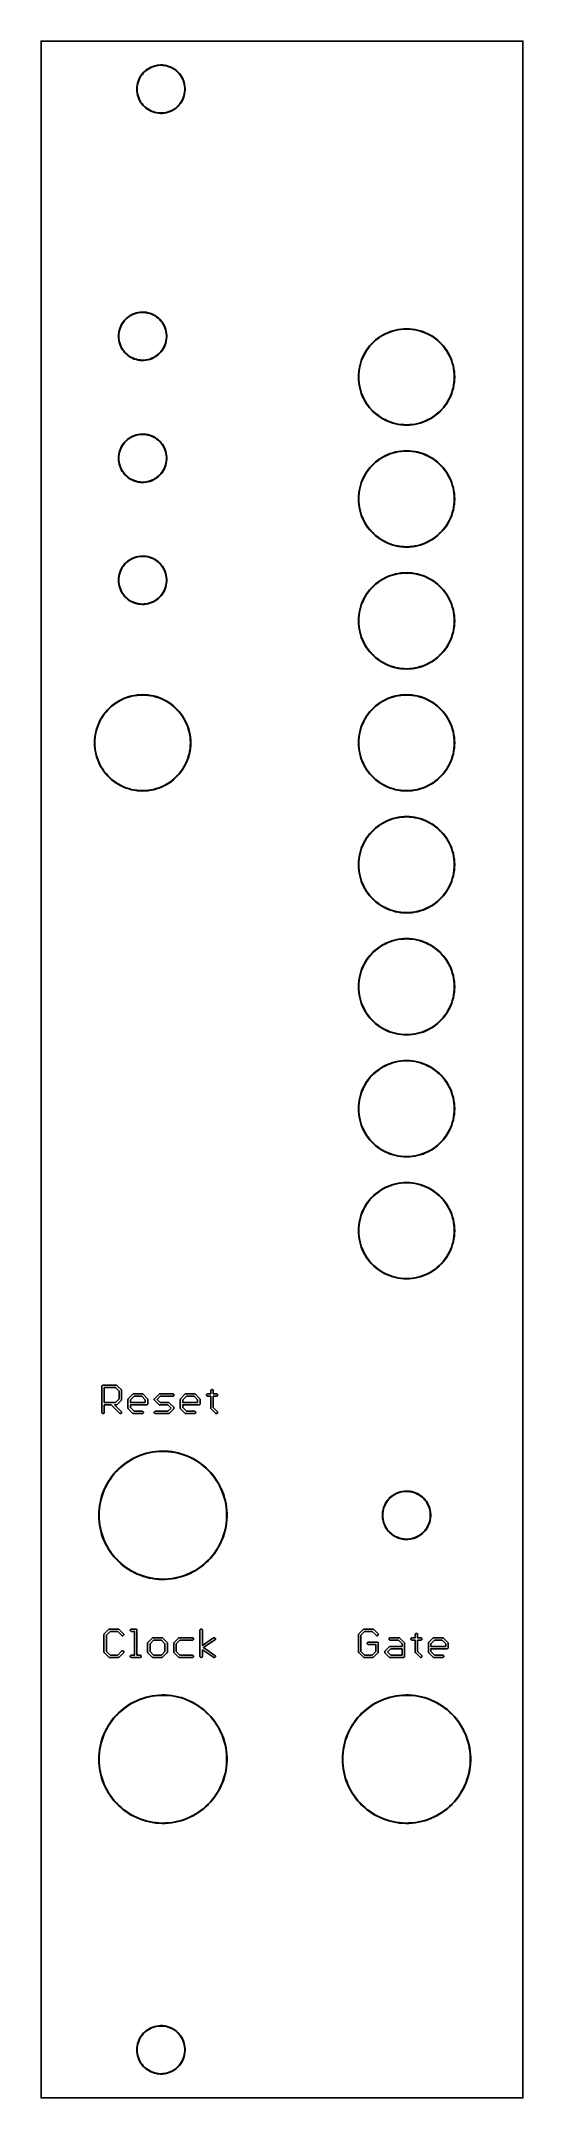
# Model space of a CAD drawing. Extents: x 2 to 32, y 9 to 138.
import ezdxf

# ---------------------------------------------------------------- set-up
doc = ezdxf.new("R2010")
doc.units = 0

msp = doc.modelspace()

# ---------------------------------------------------------------- linework, layer by layer
at = {"color": 5, "true_color": 0x0000ff}
msp.add_polyline3d([(31.84652, 9.25322, 0), (31.84652, 137.75436, 0), (1.70687, 137.75436, 0), (1.70687, 9.25322, 0), (31.84652, 9.25322, 0)], close=True, dxfattribs=at)
at = {"color": 34, "true_color": 0x008000}
for points in [[(1.70688, 9.25322, 0), (31.84652, 9.25322, 0), (31.84652, 137.75436, 0), (1.70688, 137.75436, 0), (1.70688, 9.25322, 0)], [(9.05256, 136.26083, 0), (8.93064, 136.24305, 0), (8.92671, 136.24243, 0), (8.80733, 136.21449, 0), (8.69049, 136.17893, 0), (8.57619, 136.13321, 0), (8.57265, 136.1314, 0), (8.46343, 136.07552, 0), (8.35929, 136.01203, 0), (8.26277, 135.93837, 0), (8.16879, 135.85709, 0), (8.07962, 135.76792, 0), (8.00342, 135.67393, 0), (7.9323, 135.57488, 0), (7.8688, 135.4682, 0), (7.867, 135.46466, 0), (7.8162, 135.3529, 0), (7.77048, 135.2386, 0), (7.73746, 135.12176, 0), (7.71206, 135.00237, 0), (7.71144, 134.99846, 0), (7.69619, 134.87654, 0), (7.69112, 134.75461, 0), (7.69619, 134.6327, 0), (7.71144, 134.51077, 0), (7.71206, 134.50684, 0), (7.73746, 134.38747, 0), (7.77048, 134.27063, 0), (7.8162, 134.15633, 0), (7.867, 134.04457, 0), (7.8688, 134.04103, 0), (7.9323, 133.93435, 0), (8.00342, 133.83528, 0), (8.07962, 133.74131, 0), (8.08243, 133.73849, 0), (8.08245, 133.73848, 0), (8.16596, 133.65497, 0), (8.16597, 133.65495, 0), (8.16879, 133.65214, 0), (8.26277, 133.57086, 0), (8.35929, 133.4972, 0), (8.46343, 133.43369, 0), (8.57265, 133.37782, 0), (8.57619, 133.37602, 0), (8.69049, 133.3303, 0), (8.80733, 133.29473, 0), (8.92671, 133.26679, 0), (8.93064, 133.26618, 0), (9.05256, 133.2484, 0), (9.17448, 133.24078, 0), (9.29639, 133.24331, 0), (9.41832, 133.25602, 0), (9.42224, 133.25664, 0), (9.54416, 133.2795, 0), (9.661, 133.30998, 0), (9.7753, 133.35316, 0), (9.88706, 133.40396, 0), (9.89059, 133.40575, 0), (9.99728, 133.46418, 0), (10.09887, 133.53276, 0), (10.19539, 133.60896, 0), (10.2843, 133.69278, 0), (10.28711, 133.69559, 0), (10.36839, 133.78702, 0), (10.44459, 133.88355, 0), (10.51063, 133.98768, 0), (10.56651, 134.09691, 0), (10.56831, 134.10045, 0), (10.61911, 134.21221, 0), (10.65721, 134.32651, 0), (10.68769, 134.44589, 0), (10.70801, 134.56781, 0), (10.70864, 134.57173, 0), (10.7188, 134.69366, 0), (10.7188, 134.81557, 0), (10.70864, 134.9375, 0), (10.70801, 134.94142, 0), (10.68769, 135.06334, 0), (10.65721, 135.18271, 0), (10.61911, 135.29702, 0), (10.56831, 135.40878, 0), (10.56651, 135.41232, 0), (10.51063, 135.52153, 0), (10.44459, 135.62567, 0), (10.36839, 135.72219, 0), (10.28711, 135.81364, 0), (10.2843, 135.81645, 0), (10.19539, 135.90027, 0), (10.09887, 135.97647, 0), (9.99728, 136.04505, 0), (9.89059, 136.10346, 0), (9.88706, 136.10526, 0), (9.7753, 136.15607, 0), (9.661, 136.19925, 0), (9.54416, 136.22972, 0), (9.42224, 136.25259, 0), (9.41832, 136.25322, 0), (9.29639, 136.26592, 0), (9.17448, 136.26845, 0), (9.05256, 136.26083, 0)], [(9.41701, 133.28128, 0), (9.29639, 133.26871, 0), (9.17448, 133.26618, 0), (9.05256, 133.2738, 0), (8.93398, 133.29108, 0), (8.81518, 133.31889, 0), (8.69834, 133.35445, 0), (8.58414, 133.40013, 0), (8.47836, 133.45425, 0), (8.37421, 133.51775, 0), (8.27769, 133.59141, 0), (8.18386, 133.67255, 0), (8.10017, 133.75624, 0), (8.02397, 133.85022, 0), (7.95285, 133.94927, 0), (7.89016, 134.0546, 0), (7.84035, 134.16417, 0), (7.79463, 134.27848, 0), (7.76161, 134.39532, 0), (7.73652, 134.51323, 0), (7.72159, 134.6327, 0), (7.71652, 134.75461, 0), (7.72159, 134.87654, 0), (7.73652, 134.996, 0), (7.76161, 135.11391, 0), (7.79463, 135.23075, 0), (7.84035, 135.34504, 0), (7.89018, 135.45466, 0), (7.95285, 135.55994, 0), (8.02397, 135.65901, 0), (8.10017, 135.75299, 0), (8.18378, 135.8366, 0), (8.27769, 135.91782, 0), (8.37421, 135.99148, 0), (8.47836, 136.05498, 0), (8.58414, 136.1091, 0), (8.69834, 136.15477, 0), (8.81518, 136.19034, 0), (8.93398, 136.21815, 0), (9.05256, 136.23543, 0), (9.17448, 136.24305, 0), (9.29639, 136.24052, 0), (9.4169, 136.22797, 0), (9.53631, 136.20558, 0), (9.65315, 136.17509, 0), (9.76745, 136.13192, 0), (9.87772, 136.0818, 0), (9.98235, 136.02449, 0), (10.08395, 135.95592, 0), (10.18047, 135.87972, 0), (10.2675, 135.79766, 0), (10.34784, 135.70727, 0), (10.42404, 135.61075, 0), (10.49008, 135.50661, 0), (10.54421, 135.40081, 0), (10.59496, 135.28917, 0), (10.63306, 135.17487, 0), (10.66354, 135.05549, 0), (10.68325, 134.9372, 0), (10.69339, 134.81557, 0), (10.69339, 134.69366, 0), (10.68325, 134.57203, 0), (10.66354, 134.45374, 0), (10.63306, 134.33436, 0), (10.59496, 134.22005, 0), (10.54425, 134.1085, 0), (10.49008, 134.00262, 0), (10.42404, 133.89848, 0), (10.34784, 133.80196, 0), (10.26744, 133.71151, 0), (10.18047, 133.62951, 0), (10.08395, 133.55331, 0), (9.98235, 133.48473, 0), (9.87772, 133.42743, 0), (9.76745, 133.37731, 0), (9.65315, 133.33412, 0), (9.53631, 133.30365, 0), (9.41701, 133.28128, 0)], [(7.90447, 120.82017, 0), (7.78256, 120.80239, 0), (7.77863, 120.80177, 0), (7.65925, 120.77383, 0), (7.54241, 120.73827, 0), (7.42811, 120.69255, 0), (7.42457, 120.69075, 0), (7.31535, 120.63487, 0), (7.21121, 120.57137, 0), (7.11469, 120.49771, 0), (7.02071, 120.41643, 0), (6.93154, 120.32726, 0), (6.85534, 120.23328, 0), (6.78422, 120.13422, 0), (6.72072, 120.02754, 0), (6.71892, 120.024, 0), (6.66812, 119.91224, 0), (6.6224, 119.79794, 0), (6.58938, 119.6811, 0), (6.56398, 119.56172, 0), (6.56336, 119.55779, 0), (6.54811, 119.43588, 0), (6.54304, 119.31396, 0), (6.54811, 119.19204, 0), (6.56336, 119.07012, 0), (6.56398, 119.06619, 0), (6.58938, 118.94681, 0), (6.6224, 118.82997, 0), (6.66812, 118.71567, 0), (6.71892, 118.60391, 0), (6.72072, 118.60037, 0), (6.78422, 118.49369, 0), (6.85534, 118.39463, 0), (6.93154, 118.30065, 0), (7.02071, 118.21148, 0), (7.11469, 118.1302, 0), (7.21121, 118.05654, 0), (7.31535, 117.99304, 0), (7.42457, 117.93716, 0), (7.42811, 117.93536, 0), (7.54241, 117.88964, 0), (7.65925, 117.85408, 0), (7.77863, 117.82614, 0), (7.78256, 117.82552, 0), (7.90447, 117.80774, 0), (8.02638, 117.80012, 0), (8.14831, 117.80265, 0), (8.27023, 117.81535, 0), (8.27416, 117.81598, 0), (8.39608, 117.83884, 0), (8.51291, 117.86932, 0), (8.62722, 117.9125, 0), (8.73898, 117.9633, 0), (8.74252, 117.9651, 0), (8.8492, 118.02352, 0), (8.95079, 118.0921, 0), (9.04731, 118.1683, 0), (9.13622, 118.25212, 0), (9.13903, 118.25493, 0), (9.22031, 118.34637, 0), (9.29651, 118.44289, 0), (9.36255, 118.54703, 0), (9.41843, 118.65625, 0), (9.42023, 118.65979, 0), (9.47103, 118.77155, 0), (9.50913, 118.88585, 0), (9.53961, 119.00523, 0), (9.55993, 119.12715, 0), (9.56056, 119.13108, 0), (9.57072, 119.253, 0), (9.57072, 119.37491, 0), (9.56056, 119.49684, 0), (9.55993, 119.50076, 0), (9.53961, 119.62268, 0), (9.50913, 119.74206, 0), (9.47103, 119.85636, 0), (9.42023, 119.96812, 0), (9.41843, 119.97166, 0), (9.36255, 120.08088, 0), (9.29651, 120.18502, 0), (9.22031, 120.28154, 0), (9.13903, 120.37298, 0), (9.13622, 120.37579, 0), (9.04731, 120.45961, 0), (8.95079, 120.53581, 0), (8.8492, 120.60439, 0), (8.74252, 120.66281, 0), (8.73898, 120.66461, 0), (8.62722, 120.71541, 0), (8.51291, 120.75859, 0), (8.39608, 120.78907, 0), (8.27416, 120.81193, 0), (8.27023, 120.81255, 0), (8.14831, 120.82526, 0), (8.02638, 120.82779, 0), (7.90447, 120.82017, 0)], [(8.26885, 117.84061, 0), (8.14831, 117.82805, 0), (8.02638, 117.82552, 0), (7.90447, 117.83314, 0), (7.78582, 117.85044, 0), (7.6671, 117.87823, 0), (7.55026, 117.91379, 0), (7.43606, 117.95947, 0), (7.33028, 118.01359, 0), (7.22614, 118.07709, 0), (7.12962, 118.15075, 0), (7.03564, 118.23203, 0), (6.95209, 118.31558, 0), (6.87589, 118.40956, 0), (6.80477, 118.50862, 0), (6.74208, 118.61394, 0), (6.69227, 118.72352, 0), (6.64655, 118.83782, 0), (6.61353, 118.95466, 0), (6.58847, 119.07245, 0), (6.57351, 119.19204, 0), (6.56843, 119.31396, 0), (6.57351, 119.43588, 0), (6.58847, 119.55546, 0), (6.61353, 119.67325, 0), (6.64655, 119.79009, 0), (6.69227, 119.90439, 0), (6.74208, 120.01397, 0), (6.80477, 120.11929, 0), (6.87589, 120.21835, 0), (6.95209, 120.31233, 0), (7.03564, 120.39588, 0), (7.12962, 120.47716, 0), (7.22614, 120.55082, 0), (7.33028, 120.61432, 0), (7.43606, 120.66844, 0), (7.55026, 120.71412, 0), (7.6671, 120.74968, 0), (7.78582, 120.77747, 0), (7.90447, 120.79477, 0), (8.02638, 120.8024, 0), (8.14831, 120.79986, 0), (8.26897, 120.78728, 0), (8.38823, 120.76492, 0), (8.50507, 120.73444, 0), (8.61937, 120.69126, 0), (8.72958, 120.64116, 0), (8.83427, 120.58384, 0), (8.93587, 120.51526, 0), (9.03239, 120.43906, 0), (9.11936, 120.35706, 0), (9.19976, 120.26661, 0), (9.27596, 120.17009, 0), (9.342, 120.06595, 0), (9.39617, 119.96007, 0), (9.44688, 119.84851, 0), (9.48498, 119.73421, 0), (9.51545, 119.61483, 0), (9.53518, 119.49654, 0), (9.54532, 119.37491, 0), (9.54532, 119.253, 0), (9.53517, 119.13136, 0), (9.51545, 119.01308, 0), (9.48498, 118.8937, 0), (9.44688, 118.7794, 0), (9.39617, 118.66784, 0), (9.342, 118.56196, 0), (9.27596, 118.45782, 0), (9.19976, 118.3613, 0), (9.11936, 118.27085, 0), (9.03239, 118.18885, 0), (8.93587, 118.11265, 0), (8.83427, 118.04407, 0), (8.72958, 117.98675, 0), (8.61937, 117.93665, 0), (8.50507, 117.89347, 0), (8.38823, 117.86299, 0), (8.26885, 117.84061, 0)], [(26.75901, 114.70909, 0), (26.87585, 114.83863, 0), (26.98253, 114.97579, 0), (27.08413, 115.11803, 0), (27.17557, 115.26535, 0), (27.25685, 115.42029, 0), (27.25865, 115.42383, 0), (27.33231, 115.58131, 0), (27.39835, 115.74387, 0), (27.45169, 115.90897, 0), (27.49741, 116.07915, 0), (27.53297, 116.24933, 0), (27.53359, 116.25326, 0), (27.55899, 116.42598, 0), (27.57423, 116.59869, 0), (27.57931, 116.77396, 0), (27.57423, 116.94922, 0), (27.55899, 117.12194, 0), (27.53359, 117.29465, 0), (27.53297, 117.29858, 0), (27.49741, 117.46876, 0), (27.45169, 117.63894, 0), (27.39835, 117.80404, 0), (27.33231, 117.9666, 0), (27.25865, 118.12408, 0), (27.25685, 118.12762, 0), (27.17557, 118.28002, 0), (27.08413, 118.42988, 0), (26.98253, 118.57212, 0), (26.87585, 118.70928, 0), (26.75901, 118.83882, 0), (26.63174, 118.96609, 0), (26.5022, 119.08293, 0), (26.36504, 119.18961, 0), (26.2228, 119.29121, 0), (26.07294, 119.38265, 0), (25.92054, 119.46393, 0), (25.917, 119.46573, 0), (25.75952, 119.53939, 0), (25.59696, 119.60543, 0), (25.43186, 119.65877, 0), (25.26168, 119.70449, 0), (25.0915, 119.74005, 0), (25.08758, 119.74068, 0), (24.91485, 119.76607, 0), (24.74214, 119.78132, 0), (24.56687, 119.78639, 0), (24.39162, 119.78132, 0), (24.2189, 119.76607, 0), (24.04618, 119.74068, 0), (24.04225, 119.74005, 0), (23.87207, 119.70449, 0), (23.70189, 119.65877, 0), (23.53679, 119.60543, 0), (23.37423, 119.53939, 0), (23.21675, 119.46573, 0), (23.21321, 119.46393, 0), (23.05827, 119.38265, 0), (22.91095, 119.29121, 0), (22.76871, 119.18961, 0), (22.63155, 119.08293, 0), (22.50201, 118.96609, 0), (22.37474, 118.83882, 0), (22.2579, 118.70928, 0), (22.15122, 118.57212, 0), (22.04962, 118.42988, 0), (21.95818, 118.28002, 0), (21.8769, 118.12762, 0), (21.8751, 118.12408, 0), (21.80144, 117.9666, 0), (21.7354, 117.80404, 0), (21.68206, 117.63894, 0), (21.63634, 117.46876, 0), (21.60078, 117.29858, 0), (21.60016, 117.29465, 0), (21.57476, 117.12194, 0), (21.55952, 116.94922, 0), (21.55444, 116.77396, 0), (21.55952, 116.59869, 0), (21.57476, 116.42598, 0), (21.60016, 116.25326, 0), (21.60078, 116.24933, 0), (21.63634, 116.07915, 0), (21.68206, 115.90897, 0), (21.7354, 115.74387, 0), (21.80144, 115.58131, 0), (21.8751, 115.42383, 0), (21.8769, 115.42029, 0), (21.95818, 115.26535, 0), (22.04962, 115.11803, 0), (22.15122, 114.97579, 0), (22.2579, 114.83863, 0), (22.37474, 114.70909, 0), (22.50201, 114.58182, 0), (22.63155, 114.46498, 0), (22.76871, 114.3583, 0), (22.91095, 114.2567, 0), (23.05827, 114.16526, 0), (23.21321, 114.08398, 0), (23.21675, 114.08218, 0), (23.37423, 114.00852, 0), (23.53679, 113.94248, 0), (23.70189, 113.88914, 0), (23.87207, 113.84342, 0), (24.04225, 113.80786, 0), (24.04618, 113.80724, 0), (24.2189, 113.78184, 0), (24.39162, 113.7666, 0), (24.56687, 113.76152, 0), (24.74214, 113.7666, 0), (24.91485, 113.78184, 0), (25.08758, 113.80724, 0), (25.0915, 113.80786, 0), (25.26168, 113.84342, 0), (25.43186, 113.88914, 0), (25.59696, 113.94248, 0), (25.75952, 114.00852, 0), (25.917, 114.08218, 0), (25.92054, 114.08398, 0), (26.07548, 114.16526, 0), (26.2228, 114.2567, 0), (26.36504, 114.3583, 0), (26.5022, 114.46498, 0), (26.63174, 114.58182, 0), (26.75901, 114.70909, 0)], [(24.91485, 113.80724, 0), (24.74214, 113.79199, 0), (24.56687, 113.78692, 0), (24.39162, 113.79199, 0), (24.2189, 113.80724, 0), (24.04939, 113.83216, 0), (23.87992, 113.86757, 0), (23.70974, 113.91329, 0), (23.54464, 113.96663, 0), (23.38208, 114.03267, 0), (23.2256, 114.10586, 0), (23.0732, 114.18581, 0), (22.92588, 114.27725, 0), (22.78364, 114.37885, 0), (22.64648, 114.48553, 0), (22.51694, 114.60237, 0), (22.39529, 114.72402, 0), (22.27845, 114.85356, 0), (22.17177, 114.99072, 0), (22.07017, 115.13296, 0), (21.97873, 115.28028, 0), (21.89878, 115.43268, 0), (21.82559, 115.58916, 0), (21.75955, 115.75172, 0), (21.70621, 115.91682, 0), (21.66049, 116.087, 0), (21.62508, 116.25647, 0), (21.60016, 116.42598, 0), (21.58492, 116.59869, 0), (21.57983, 116.77396, 0), (21.58492, 116.94922, 0), (21.60016, 117.12194, 0), (21.62508, 117.29144, 0), (21.66049, 117.46091, 0), (21.70621, 117.63109, 0), (21.75955, 117.79619, 0), (21.82559, 117.95875, 0), (21.89862, 118.11489, 0), (21.97873, 118.26509, 0), (22.07017, 118.41495, 0), (22.17177, 118.55719, 0), (22.27845, 118.69435, 0), (22.39529, 118.82389, 0), (22.51694, 118.94554, 0), (22.64648, 119.06238, 0), (22.78364, 119.16906, 0), (22.92588, 119.27066, 0), (23.0732, 119.3621, 0), (23.2256, 119.44205, 0), (23.38208, 119.51524, 0), (23.54464, 119.58128, 0), (23.70974, 119.63462, 0), (23.87992, 119.68034, 0), (24.04939, 119.71575, 0), (24.2189, 119.74067, 0), (24.39162, 119.75592, 0), (24.56687, 119.76099, 0), (24.74214, 119.75592, 0), (24.91485, 119.74067, 0), (25.08433, 119.71576, 0), (25.25383, 119.68034, 0), (25.42401, 119.63462, 0), (25.58911, 119.58128, 0), (25.75167, 119.51524, 0), (25.90781, 119.44221, 0), (26.05801, 119.3621, 0), (26.20787, 119.27066, 0), (26.35011, 119.16906, 0), (26.48727, 119.06238, 0), (26.61681, 118.94554, 0), (26.73846, 118.82389, 0), (26.8553, 118.69435, 0), (26.96198, 118.55719, 0), (27.06358, 118.41495, 0), (27.15502, 118.26509, 0), (27.23513, 118.11489, 0), (27.30816, 117.95875, 0), (27.3742, 117.79619, 0), (27.42754, 117.63109, 0), (27.47326, 117.46091, 0), (27.50867, 117.29143, 0), (27.5336, 117.12194, 0), (27.54884, 116.94922, 0), (27.55392, 116.77396, 0), (27.54884, 116.59869, 0), (27.5336, 116.42598, 0), (27.50867, 116.25648, 0), (27.47326, 116.087, 0), (27.42754, 115.91682, 0), (27.3742, 115.75172, 0), (27.30816, 115.58916, 0), (27.23497, 115.43268, 0), (27.15502, 115.28028, 0), (27.06358, 115.13296, 0), (26.96198, 114.99072, 0), (26.8553, 114.85356, 0), (26.73846, 114.72402, 0), (26.61681, 114.60237, 0), (26.48727, 114.48553, 0), (26.35011, 114.37885, 0), (26.20787, 114.27725, 0), (26.06055, 114.18581, 0), (25.90815, 114.10586, 0), (25.75167, 114.03267, 0), (25.58911, 113.96663, 0), (25.42401, 113.91329, 0), (25.25383, 113.86757, 0), (25.08433, 113.83215, 0), (24.91485, 113.80724, 0)], [(7.90447, 113.20017, 0), (7.78256, 113.18239, 0), (7.77863, 113.18177, 0), (7.65925, 113.15383, 0), (7.54241, 113.11827, 0), (7.42811, 113.07255, 0), (7.42457, 113.07075, 0), (7.31535, 113.01487, 0), (7.21121, 112.95137, 0), (7.11469, 112.87771, 0), (7.02071, 112.79643, 0), (6.93154, 112.70726, 0), (6.85534, 112.61328, 0), (6.78422, 112.51422, 0), (6.72072, 112.40754, 0), (6.71892, 112.404, 0), (6.66812, 112.29224, 0), (6.6224, 112.17794, 0), (6.58938, 112.0611, 0), (6.56398, 111.94172, 0), (6.56336, 111.9378, 0), (6.54811, 111.81587, 0), (6.54304, 111.69396, 0), (6.54811, 111.57203, 0), (6.56336, 111.45012, 0), (6.56398, 111.44619, 0), (6.58938, 111.32681, 0), (6.6224, 111.20997, 0), (6.66812, 111.09567, 0), (6.71892, 110.98391, 0), (6.72072, 110.98037, 0), (6.78422, 110.87369, 0), (6.85534, 110.77463, 0), (6.93154, 110.68065, 0), (7.02071, 110.59148, 0), (7.11469, 110.5102, 0), (7.21121, 110.43654, 0), (7.31535, 110.37304, 0), (7.42457, 110.31716, 0), (7.42811, 110.31536, 0), (7.54241, 110.26964, 0), (7.65925, 110.23408, 0), (7.77863, 110.20614, 0), (7.78256, 110.20552, 0), (7.90447, 110.18774, 0), (8.02638, 110.18012, 0), (8.14831, 110.18266, 0), (8.27023, 110.19536, 0), (8.27416, 110.19598, 0), (8.39608, 110.21884, 0), (8.51291, 110.24932, 0), (8.62722, 110.2925, 0), (8.73898, 110.3433, 0), (8.74252, 110.3451, 0), (8.8492, 110.40352, 0), (8.95079, 110.4721, 0), (9.04731, 110.5483, 0), (9.13622, 110.63212, 0), (9.13903, 110.63493, 0), (9.22031, 110.72637, 0), (9.29651, 110.82289, 0), (9.36255, 110.92703, 0), (9.41843, 111.03625, 0), (9.42023, 111.03979, 0), (9.47103, 111.15155, 0), (9.50913, 111.26585, 0), (9.53961, 111.38523, 0), (9.55993, 111.50715, 0), (9.56056, 111.51108, 0), (9.57072, 111.63299, 0), (9.57072, 111.75492, 0), (9.56056, 111.87684, 0), (9.55993, 111.88076, 0), (9.53961, 112.00268, 0), (9.50913, 112.12206, 0), (9.47103, 112.23636, 0), (9.42023, 112.34812, 0), (9.41843, 112.35166, 0), (9.36255, 112.46088, 0), (9.29651, 112.56502, 0), (9.22031, 112.66154, 0), (9.13903, 112.75298, 0), (9.13622, 112.75579, 0), (9.04731, 112.83961, 0), (8.95079, 112.91581, 0), (8.8492, 112.98439, 0), (8.74252, 113.04281, 0), (8.73898, 113.04461, 0), (8.62722, 113.09541, 0), (8.51291, 113.13859, 0), (8.39608, 113.16907, 0), (8.27416, 113.19193, 0), (8.27023, 113.19255, 0), (8.14831, 113.20526, 0), (8.02638, 113.2078, 0), (7.90447, 113.20017, 0)], [(8.26885, 110.22061, 0), (8.14831, 110.20805, 0), (8.02638, 110.20552, 0), (7.90447, 110.21313, 0), (7.78593, 110.23042, 0), (7.6671, 110.25823, 0), (7.55026, 110.29379, 0), (7.43606, 110.33947, 0), (7.33028, 110.39359, 0), (7.22614, 110.45709, 0), (7.12962, 110.53075, 0), (7.03564, 110.61203, 0), (6.95209, 110.69558, 0), (6.87589, 110.78956, 0), (6.80477, 110.88862, 0), (6.74208, 110.99394, 0), (6.69227, 111.10352, 0), (6.64655, 111.21782, 0), (6.61353, 111.33466, 0), (6.58847, 111.45245, 0), (6.57351, 111.57203, 0), (6.56843, 111.69396, 0), (6.57351, 111.81587, 0), (6.58847, 111.93545, 0), (6.61353, 112.05325, 0), (6.64655, 112.17009, 0), (6.69227, 112.28439, 0), (6.74208, 112.39397, 0), (6.80477, 112.49929, 0), (6.87589, 112.59835, 0), (6.95209, 112.69233, 0), (7.03564, 112.77588, 0), (7.12962, 112.85716, 0), (7.22614, 112.93082, 0), (7.33028, 112.99432, 0), (7.43606, 113.04844, 0), (7.55026, 113.09412, 0), (7.6671, 113.12968, 0), (7.78593, 113.15749, 0), (7.90447, 113.17478, 0), (8.02638, 113.1824, 0), (8.14831, 113.17986, 0), (8.26885, 113.1673, 0), (8.38823, 113.14492, 0), (8.50507, 113.11444, 0), (8.61937, 113.07126, 0), (8.72958, 113.02116, 0), (8.83427, 112.96384, 0), (8.93587, 112.89526, 0), (9.03239, 112.81906, 0), (9.11936, 112.73706, 0), (9.19976, 112.64661, 0), (9.27596, 112.55009, 0), (9.342, 112.44595, 0), (9.39617, 112.34007, 0), (9.44688, 112.22851, 0), (9.48498, 112.11421, 0), (9.51545, 111.99483, 0), (9.53518, 111.87654, 0), (9.54532, 111.75492, 0), (9.54532, 111.63299, 0), (9.53517, 111.51136, 0), (9.51545, 111.39308, 0), (9.48498, 111.2737, 0), (9.44688, 111.1594, 0), (9.39617, 111.04784, 0), (9.342, 110.94196, 0), (9.27596, 110.83782, 0), (9.19976, 110.7413, 0), (9.11936, 110.65085, 0), (9.03239, 110.56885, 0), (8.93587, 110.49265, 0), (8.83427, 110.42407, 0), (8.72958, 110.36675, 0), (8.61937, 110.31665, 0), (8.50507, 110.27347, 0), (8.38823, 110.24299, 0), (8.26885, 110.22061, 0)], [(26.75901, 107.08909, 0), (26.87585, 107.21863, 0), (26.98253, 107.35579, 0), (27.08413, 107.49803, 0), (27.17557, 107.64535, 0), (27.25685, 107.80029, 0), (27.25865, 107.80383, 0), (27.33231, 107.96131, 0), (27.39835, 108.12387, 0), (27.45169, 108.28897, 0), (27.49741, 108.45915, 0), (27.53297, 108.62933, 0), (27.53359, 108.63326, 0), (27.55899, 108.80598, 0), (27.57423, 108.97869, 0), (27.57931, 109.15395, 0), (27.57423, 109.32921, 0), (27.55899, 109.50193, 0), (27.53359, 109.67465, 0), (27.53297, 109.67858, 0), (27.49741, 109.84876, 0), (27.45169, 110.01894, 0), (27.39835, 110.18404, 0), (27.33231, 110.3466, 0), (27.25865, 110.50408, 0), (27.25685, 110.50762, 0), (27.17557, 110.66002, 0), (27.08413, 110.80988, 0), (26.98253, 110.95212, 0), (26.87585, 111.08928, 0), (26.75901, 111.21882, 0), (26.63174, 111.34609, 0), (26.5022, 111.46293, 0), (26.36504, 111.56961, 0), (26.2228, 111.67121, 0), (26.07294, 111.76265, 0), (25.92054, 111.84393, 0), (25.917, 111.84573, 0), (25.75952, 111.91939, 0), (25.59696, 111.98543, 0), (25.43186, 112.03877, 0), (25.26168, 112.08449, 0), (25.0915, 112.12005, 0), (25.08758, 112.12068, 0), (24.91485, 112.14607, 0), (24.74214, 112.16131, 0), (24.56687, 112.16639, 0), (24.39162, 112.16131, 0), (24.2189, 112.14607, 0), (24.04618, 112.12068, 0), (24.04225, 112.12005, 0), (23.87207, 112.08449, 0), (23.70189, 112.03877, 0), (23.53679, 111.98543, 0), (23.37423, 111.91939, 0), (23.21675, 111.84573, 0), (23.21321, 111.84393, 0), (23.05827, 111.76265, 0), (22.91095, 111.67121, 0), (22.76871, 111.56961, 0), (22.63155, 111.46293, 0), (22.50201, 111.34609, 0), (22.37474, 111.21882, 0), (22.2579, 111.08928, 0), (22.15122, 110.95212, 0), (22.04962, 110.80988, 0), (21.95818, 110.66002, 0), (21.8769, 110.50762, 0), (21.8751, 110.50408, 0), (21.80144, 110.3466, 0), (21.7354, 110.18404, 0), (21.68206, 110.01894, 0), (21.63634, 109.84876, 0), (21.60078, 109.67858, 0), (21.60016, 109.67465, 0), (21.57476, 109.50193, 0), (21.55952, 109.32921, 0), (21.55444, 109.15395, 0), (21.55952, 108.97869, 0), (21.57476, 108.80598, 0), (21.60016, 108.63326, 0), (21.60078, 108.62933, 0), (21.63634, 108.45915, 0), (21.68206, 108.28897, 0), (21.7354, 108.12387, 0), (21.80144, 107.96131, 0), (21.8751, 107.80383, 0), (21.8769, 107.80029, 0), (21.95818, 107.64535, 0), (22.04962, 107.49803, 0), (22.15122, 107.35579, 0), (22.2579, 107.21863, 0), (22.37474, 107.08909, 0), (22.50201, 106.96182, 0), (22.63155, 106.84498, 0), (22.76871, 106.7383, 0), (22.91095, 106.6367, 0), (23.05827, 106.54526, 0), (23.21321, 106.46398, 0), (23.21675, 106.46218, 0), (23.37423, 106.38852, 0), (23.53679, 106.32248, 0), (23.70189, 106.26914, 0), (23.87207, 106.22342, 0), (24.04225, 106.18786, 0), (24.04618, 106.18723, 0), (24.2189, 106.16184, 0), (24.39162, 106.1466, 0), (24.56687, 106.14151, 0), (24.74214, 106.1466, 0), (24.91485, 106.16184, 0), (25.08758, 106.18723, 0), (25.0915, 106.18786, 0), (25.26168, 106.22342, 0), (25.43186, 106.26914, 0), (25.59696, 106.32248, 0), (25.75952, 106.38852, 0), (25.917, 106.46218, 0), (25.92054, 106.46398, 0), (26.07548, 106.54526, 0), (26.2228, 106.6367, 0), (26.36504, 106.7383, 0), (26.5022, 106.84498, 0), (26.63174, 106.96182, 0), (26.75901, 107.08909, 0)], [(24.91485, 106.18724, 0), (24.74214, 106.17199, 0), (24.56687, 106.16691, 0), (24.39162, 106.17199, 0), (24.2189, 106.18724, 0), (24.04939, 106.21216, 0), (23.87992, 106.24757, 0), (23.70974, 106.29329, 0), (23.54464, 106.34663, 0), (23.38208, 106.41267, 0), (23.2256, 106.48586, 0), (23.0732, 106.56581, 0), (22.92588, 106.65725, 0), (22.78364, 106.75885, 0), (22.64648, 106.86553, 0), (22.51694, 106.98237, 0), (22.39529, 107.10402, 0), (22.27845, 107.23356, 0), (22.17177, 107.37072, 0), (22.07017, 107.51296, 0), (21.97873, 107.66028, 0), (21.89878, 107.81268, 0), (21.82559, 107.96916, 0), (21.75955, 108.13172, 0), (21.70621, 108.29682, 0), (21.66049, 108.467, 0), (21.62508, 108.63647, 0), (21.60016, 108.80598, 0), (21.58492, 108.97869, 0), (21.57983, 109.15395, 0), (21.58492, 109.32921, 0), (21.60016, 109.50193, 0), (21.62508, 109.67144, 0), (21.66049, 109.84091, 0), (21.70621, 110.01109, 0), (21.75955, 110.17619, 0), (21.82559, 110.33875, 0), (21.89862, 110.49489, 0), (21.97873, 110.64509, 0), (22.07017, 110.79495, 0), (22.17177, 110.93719, 0), (22.27845, 111.07435, 0), (22.39529, 111.20389, 0), (22.51694, 111.32554, 0), (22.64648, 111.44238, 0), (22.78364, 111.54906, 0), (22.92588, 111.65066, 0), (23.0732, 111.7421, 0), (23.2256, 111.82205, 0), (23.38208, 111.89524, 0), (23.54464, 111.96128, 0), (23.70974, 112.01462, 0), (23.87992, 112.06034, 0), (24.0494, 112.09575, 0), (24.2189, 112.12068, 0), (24.39162, 112.13592, 0), (24.56687, 112.141, 0), (24.74214, 112.13592, 0), (24.91485, 112.12068, 0), (25.08433, 112.09576, 0), (25.25383, 112.06034, 0), (25.42401, 112.01462, 0), (25.58911, 111.96128, 0), (25.75167, 111.89524, 0), (25.90781, 111.82221, 0), (26.05801, 111.7421, 0), (26.20787, 111.65066, 0), (26.35011, 111.54906, 0), (26.48727, 111.44238, 0), (26.61681, 111.32554, 0), (26.73846, 111.20389, 0), (26.8553, 111.07435, 0), (26.96198, 110.93719, 0), (27.06358, 110.79495, 0), (27.15502, 110.64509, 0), (27.23513, 110.49489, 0), (27.30816, 110.33875, 0), (27.3742, 110.17619, 0), (27.42754, 110.01109, 0), (27.47326, 109.84091, 0), (27.50867, 109.67143, 0), (27.5336, 109.50193, 0), (27.54884, 109.32921, 0), (27.55392, 109.15395, 0), (27.54884, 108.97869, 0), (27.5336, 108.80598, 0), (27.50867, 108.63648, 0), (27.47326, 108.467, 0), (27.42754, 108.29682, 0), (27.3742, 108.13172, 0), (27.30816, 107.96916, 0), (27.23497, 107.81268, 0), (27.15502, 107.66028, 0), (27.06358, 107.51296, 0), (26.96198, 107.37072, 0), (26.8553, 107.23356, 0), (26.73846, 107.10402, 0), (26.61681, 106.98237, 0), (26.48727, 106.86553, 0), (26.35011, 106.75885, 0), (26.20787, 106.65725, 0), (26.06055, 106.56581, 0), (25.90815, 106.48586, 0), (25.75167, 106.41267, 0), (25.58911, 106.34663, 0), (25.42401, 106.29329, 0), (25.25383, 106.24757, 0), (25.08433, 106.21215, 0), (24.91485, 106.18724, 0)], [(7.90447, 105.58018, 0), (7.78256, 105.56239, 0), (7.77863, 105.56177, 0), (7.65925, 105.53383, 0), (7.54241, 105.49827, 0), (7.42811, 105.45255, 0), (7.42457, 105.45075, 0), (7.31535, 105.39487, 0), (7.21121, 105.33137, 0), (7.11469, 105.25771, 0), (7.02071, 105.17643, 0), (6.93154, 105.08726, 0), (6.85534, 104.99328, 0), (6.78422, 104.89422, 0), (6.72072, 104.78754, 0), (6.71892, 104.784, 0), (6.66812, 104.67224, 0), (6.6224, 104.55794, 0), (6.58938, 104.4411, 0), (6.56398, 104.32172, 0), (6.56336, 104.3178, 0), (6.54811, 104.19587, 0), (6.54304, 104.07396, 0), (6.54811, 103.95204, 0), (6.56336, 103.83011, 0), (6.56398, 103.82619, 0), (6.58938, 103.70681, 0), (6.6224, 103.58997, 0), (6.66812, 103.47567, 0), (6.71892, 103.36391, 0), (6.72072, 103.36037, 0), (6.78422, 103.25369, 0), (6.85534, 103.15463, 0), (6.93154, 103.06065, 0), (7.02071, 102.97148, 0), (7.11469, 102.8902, 0), (7.21121, 102.81654, 0), (7.31535, 102.75304, 0), (7.42457, 102.69716, 0), (7.42811, 102.69536, 0), (7.54241, 102.64964, 0), (7.65925, 102.61408, 0), (7.77863, 102.58614, 0), (7.78256, 102.58552, 0), (7.90447, 102.56773, 0), (8.02638, 102.56011, 0), (8.14831, 102.56266, 0), (8.27023, 102.57536, 0), (8.27416, 102.57598, 0), (8.39608, 102.59884, 0), (8.51291, 102.62932, 0), (8.62722, 102.6725, 0), (8.73898, 102.7233, 0), (8.74252, 102.7251, 0), (8.8492, 102.78352, 0), (8.95079, 102.8521, 0), (9.04731, 102.9283, 0), (9.13622, 103.01212, 0), (9.13903, 103.01493, 0), (9.22031, 103.10637, 0), (9.29651, 103.20289, 0), (9.36255, 103.30703, 0), (9.41843, 103.41625, 0), (9.42023, 103.41979, 0), (9.47103, 103.53155, 0), (9.50913, 103.64585, 0), (9.53961, 103.76523, 0), (9.55993, 103.88715, 0), (9.56056, 103.89108, 0), (9.57072, 104.013, 0), (9.57072, 104.13492, 0), (9.56056, 104.25683, 0), (9.55993, 104.26076, 0), (9.53961, 104.38268, 0), (9.50913, 104.50206, 0), (9.47103, 104.61636, 0), (9.42023, 104.72812, 0), (9.41843, 104.73166, 0), (9.36255, 104.84088, 0), (9.29651, 104.94502, 0), (9.22031, 105.04154, 0), (9.13903, 105.13298, 0), (9.13622, 105.13579, 0), (9.04731, 105.21961, 0), (8.95079, 105.29581, 0), (8.8492, 105.36439, 0), (8.74252, 105.42281, 0), (8.73898, 105.42461, 0), (8.62722, 105.47541, 0), (8.51291, 105.51859, 0), (8.39608, 105.54907, 0), (8.27416, 105.57193, 0), (8.27023, 105.57255, 0), (8.14831, 105.58525, 0), (8.02638, 105.5878, 0), (7.90447, 105.58018, 0)], [(8.26897, 102.60063, 0), (8.14831, 102.58806, 0), (8.02638, 102.58551, 0), (7.90447, 102.59313, 0), (7.78582, 102.61044, 0), (7.6671, 102.63823, 0), (7.55026, 102.67379, 0), (7.43606, 102.71947, 0), (7.33028, 102.77359, 0), (7.22614, 102.83709, 0), (7.12962, 102.91075, 0), (7.03564, 102.99203, 0), (6.95209, 103.07558, 0), (6.87589, 103.16956, 0), (6.80477, 103.26862, 0), (6.74208, 103.37394, 0), (6.69227, 103.48352, 0), (6.64655, 103.59782, 0), (6.61353, 103.71466, 0), (6.58847, 103.83246, 0), (6.57351, 103.95204, 0), (6.56843, 104.07396, 0), (6.57351, 104.19587, 0), (6.58847, 104.31545, 0), (6.61353, 104.43325, 0), (6.64655, 104.55009, 0), (6.69227, 104.66439, 0), (6.74208, 104.77397, 0), (6.80477, 104.87929, 0), (6.87589, 104.97835, 0), (6.95209, 105.07233, 0), (7.03564, 105.15588, 0), (7.12962, 105.23716, 0), (7.22614, 105.31082, 0), (7.33028, 105.37432, 0), (7.43606, 105.42844, 0), (7.55026, 105.47412, 0), (7.6671, 105.50968, 0), (7.78593, 105.53749, 0), (7.90447, 105.55478, 0), (8.02638, 105.5624, 0), (8.14831, 105.55985, 0), (8.26885, 105.5473, 0), (8.38823, 105.52492, 0), (8.50507, 105.49444, 0), (8.61937, 105.45126, 0), (8.72958, 105.40116, 0), (8.83427, 105.34384, 0), (8.93587, 105.27526, 0), (9.03239, 105.19906, 0), (9.11936, 105.11706, 0), (9.19976, 105.02661, 0), (9.27596, 104.93009, 0), (9.342, 104.82595, 0), (9.39617, 104.72007, 0), (9.44688, 104.60851, 0), (9.48498, 104.49421, 0), (9.51545, 104.37483, 0), (9.53517, 104.25655, 0), (9.54532, 104.13492, 0), (9.54532, 104.013, 0), (9.53517, 103.89136, 0), (9.51545, 103.77308, 0), (9.48498, 103.6537, 0), (9.44688, 103.5394, 0), (9.39617, 103.42784, 0), (9.342, 103.32196, 0), (9.27596, 103.21782, 0), (9.19976, 103.1213, 0), (9.11936, 103.03085, 0), (9.03239, 102.94885, 0), (8.93587, 102.87265, 0), (8.83427, 102.80407, 0), (8.72958, 102.74675, 0), (8.61937, 102.69665, 0), (8.50507, 102.65347, 0), (8.38823, 102.62299, 0), (8.26897, 102.60063, 0)], [(26.75901, 99.46909, 0), (26.87585, 99.59863, 0), (26.98253, 99.73579, 0), (27.08413, 99.87803, 0), (27.17557, 100.02535, 0), (27.25685, 100.18029, 0), (27.25865, 100.18383, 0), (27.33231, 100.34131, 0), (27.39835, 100.50387, 0), (27.45169, 100.66897, 0), (27.49741, 100.83915, 0), (27.53297, 101.00933, 0), (27.53359, 101.01326, 0), (27.55899, 101.18597, 0), (27.57423, 101.3587, 0), (27.57931, 101.53396, 0), (27.57423, 101.70921, 0), (27.55899, 101.88193, 0), (27.53359, 102.05466, 0), (27.53297, 102.05858, 0), (27.49741, 102.22876, 0), (27.45169, 102.39894, 0), (27.39835, 102.56404, 0), (27.33231, 102.7266, 0), (27.25865, 102.88408, 0), (27.25685, 102.88762, 0), (27.17557, 103.04002, 0), (27.08413, 103.18988, 0), (26.98253, 103.33212, 0), (26.87585, 103.46928, 0), (26.75901, 103.59882, 0), (26.63174, 103.72609, 0), (26.5022, 103.84293, 0), (26.36504, 103.94961, 0), (26.2228, 104.05121, 0), (26.07294, 104.14265, 0), (25.92054, 104.22393, 0), (25.917, 104.22573, 0), (25.75952, 104.29939, 0), (25.59696, 104.36543, 0), (25.43186, 104.41877, 0), (25.26168, 104.46449, 0), (25.0915, 104.50005, 0), (25.08758, 104.50067, 0), (24.91485, 104.52608, 0), (24.74214, 104.54132, 0), (24.56687, 104.5464, 0), (24.39162, 104.54132, 0), (24.2189, 104.52608, 0), (24.04618, 104.50067, 0), (24.04225, 104.50005, 0), (23.87207, 104.46449, 0), (23.70189, 104.41877, 0), (23.53679, 104.36543, 0), (23.37423, 104.29939, 0), (23.21675, 104.22573, 0), (23.21321, 104.22393, 0), (23.05827, 104.14265, 0), (22.91095, 104.05121, 0), (22.76871, 103.94961, 0), (22.63155, 103.84293, 0), (22.50201, 103.72609, 0), (22.37474, 103.59882, 0), (22.2579, 103.46928, 0), (22.15122, 103.33212, 0), (22.04962, 103.18988, 0), (21.95818, 103.04002, 0), (21.8769, 102.88762, 0), (21.8751, 102.88408, 0), (21.80144, 102.7266, 0), (21.7354, 102.56404, 0), (21.68206, 102.39894, 0), (21.63634, 102.22876, 0), (21.60078, 102.05858, 0), (21.60016, 102.05466, 0), (21.57476, 101.88193, 0), (21.55952, 101.70921, 0), (21.55444, 101.53396, 0), (21.55952, 101.3587, 0), (21.57476, 101.18597, 0), (21.60016, 101.01326, 0), (21.60078, 101.00933, 0), (21.63634, 100.83915, 0), (21.68206, 100.66897, 0), (21.7354, 100.50387, 0), (21.80144, 100.34131, 0), (21.8751, 100.18383, 0), (21.8769, 100.18029, 0), (21.95818, 100.02535, 0), (22.04962, 99.87803, 0), (22.15122, 99.73579, 0), (22.2579, 99.59863, 0), (22.37474, 99.46909, 0), (22.50201, 99.34182, 0), (22.63155, 99.22498, 0), (22.76871, 99.1183, 0), (22.91095, 99.0167, 0), (23.05827, 98.92526, 0), (23.21321, 98.84398, 0), (23.21675, 98.84218, 0), (23.37423, 98.76852, 0), (23.53679, 98.70248, 0), (23.70189, 98.64914, 0), (23.87207, 98.60342, 0), (24.04225, 98.56786, 0), (24.04618, 98.56724, 0), (24.2189, 98.54184, 0), (24.39162, 98.5266, 0), (24.56687, 98.52152, 0), (24.74214, 98.5266, 0), (24.91485, 98.54184, 0), (25.08758, 98.56724, 0), (25.0915, 98.56786, 0), (25.26168, 98.60342, 0), (25.43186, 98.64914, 0), (25.59696, 98.70248, 0), (25.75952, 98.76852, 0), (25.917, 98.84218, 0), (25.92054, 98.84398, 0), (26.07548, 98.92526, 0), (26.2228, 99.0167, 0), (26.36504, 99.1183, 0), (26.5022, 99.22498, 0), (26.63174, 99.34182, 0), (26.75901, 99.46909, 0)], [(24.91485, 98.56724, 0), (24.74214, 98.552, 0), (24.56687, 98.54692, 0), (24.39162, 98.552, 0), (24.2189, 98.56724, 0), (24.04939, 98.59216, 0), (23.87992, 98.62757, 0), (23.70974, 98.67329, 0), (23.54464, 98.72663, 0), (23.38208, 98.79267, 0), (23.2256, 98.86586, 0), (23.0732, 98.94581, 0), (22.92588, 99.03725, 0), (22.78364, 99.13885, 0), (22.64648, 99.24553, 0), (22.51694, 99.36237, 0), (22.39529, 99.48402, 0), (22.27845, 99.61356, 0), (22.17177, 99.75072, 0), (22.07017, 99.89296, 0), (21.97873, 100.04028, 0), (21.89878, 100.19268, 0), (21.82559, 100.34916, 0), (21.75955, 100.51172, 0), (21.70621, 100.67682, 0), (21.66049, 100.847, 0), (21.62508, 101.01647, 0), (21.60016, 101.18597, 0), (21.58492, 101.3587, 0), (21.57983, 101.53396, 0), (21.58492, 101.70921, 0), (21.60016, 101.88193, 0), (21.62507, 102.05141, 0), (21.66049, 102.22091, 0), (21.70621, 102.39109, 0), (21.75955, 102.55619, 0), (21.82559, 102.71875, 0), (21.89862, 102.87489, 0), (21.97873, 103.02509, 0), (22.07017, 103.17495, 0), (22.17177, 103.31719, 0), (22.27845, 103.45435, 0), (22.39529, 103.58389, 0), (22.51694, 103.70554, 0), (22.64648, 103.82238, 0), (22.78364, 103.92906, 0), (22.92588, 104.03066, 0), (23.0732, 104.1221, 0), (23.2256, 104.20205, 0), (23.38208, 104.27524, 0), (23.54464, 104.34128, 0), (23.70974, 104.39462, 0), (23.87992, 104.44034, 0), (24.0494, 104.47575, 0), (24.2189, 104.50068, 0), (24.39162, 104.51592, 0), (24.56687, 104.521, 0), (24.74214, 104.51592, 0), (24.91485, 104.50068, 0), (25.08433, 104.47576, 0), (25.25383, 104.44034, 0), (25.42401, 104.39462, 0), (25.58911, 104.34128, 0), (25.75167, 104.27524, 0), (25.90781, 104.20221, 0), (26.05801, 104.1221, 0), (26.20787, 104.03066, 0), (26.35011, 103.92906, 0), (26.48727, 103.82238, 0), (26.61681, 103.70554, 0), (26.73846, 103.58389, 0), (26.8553, 103.45435, 0), (26.96198, 103.31719, 0), (27.06358, 103.17495, 0), (27.15502, 103.02509, 0), (27.23513, 102.87489, 0), (27.30816, 102.71875, 0), (27.3742, 102.55619, 0), (27.42754, 102.39109, 0), (27.47326, 102.22091, 0), (27.50868, 102.05141, 0), (27.5336, 101.88193, 0), (27.54884, 101.70921, 0), (27.55392, 101.53396, 0), (27.54884, 101.3587, 0), (27.5336, 101.18597, 0), (27.50867, 101.01648, 0), (27.47326, 100.847, 0), (27.42754, 100.67682, 0), (27.3742, 100.51172, 0), (27.30816, 100.34916, 0), (27.23497, 100.19268, 0), (27.15502, 100.04028, 0), (27.06358, 99.89296, 0), (26.96198, 99.75072, 0), (26.8553, 99.61356, 0), (26.73846, 99.48402, 0), (26.61681, 99.36237, 0), (26.48727, 99.24553, 0), (26.35011, 99.13885, 0), (26.20787, 99.03725, 0), (26.06055, 98.94581, 0), (25.90815, 98.86586, 0), (25.75167, 98.79267, 0), (25.58911, 98.72663, 0), (25.42401, 98.67329, 0), (25.25383, 98.62757, 0), (25.08433, 98.59215, 0), (24.91485, 98.56724, 0)], [(10.24901, 91.84909, 0), (10.36585, 91.97863, 0), (10.47253, 92.11579, 0), (10.57413, 92.25803, 0), (10.66557, 92.40535, 0), (10.74685, 92.56029, 0), (10.74865, 92.56383, 0), (10.82231, 92.72131, 0), (10.88835, 92.88387, 0), (10.94169, 93.04897, 0), (10.98741, 93.21915, 0), (11.02297, 93.38933, 0), (11.0236, 93.39325, 0), (11.049, 93.56598, 0), (11.06424, 93.7387, 0), (11.06932, 93.91395, 0), (11.06424, 94.08922, 0), (11.049, 94.26194, 0), (11.0236, 94.43466, 0), (11.02297, 94.43858, 0), (10.98741, 94.60876, 0), (10.94169, 94.77894, 0), (10.88835, 94.94404, 0), (10.82231, 95.1066, 0), (10.74865, 95.26408, 0), (10.74685, 95.26762, 0), (10.66557, 95.42002, 0), (10.57413, 95.56988, 0), (10.47253, 95.71212, 0), (10.36585, 95.84928, 0), (10.24901, 95.97882, 0), (10.12174, 96.10609, 0), (9.9922, 96.22293, 0), (9.85504, 96.32961, 0), (9.7128, 96.43121, 0), (9.56293, 96.52265, 0), (9.41053, 96.60393, 0), (9.407, 96.60573, 0), (9.24952, 96.67939, 0), (9.08696, 96.74543, 0), (8.92186, 96.79877, 0), (8.75168, 96.84449, 0), (8.5815, 96.88005, 0), (8.57757, 96.88067, 0), (8.40485, 96.90607, 0), (8.23213, 96.92132, 0), (8.05688, 96.92639, 0), (7.88162, 96.92132, 0), (7.70889, 96.90607, 0), (7.53618, 96.88067, 0), (7.53225, 96.88005, 0), (7.36207, 96.84449, 0), (7.19189, 96.79877, 0), (7.02679, 96.74543, 0), (6.86423, 96.67939, 0), (6.70675, 96.60573, 0), (6.70321, 96.60393, 0), (6.54827, 96.52265, 0), (6.40095, 96.43121, 0), (6.25871, 96.32961, 0), (6.12155, 96.22293, 0), (5.99201, 96.10609, 0), (5.86474, 95.97882, 0), (5.7479, 95.84928, 0), (5.64122, 95.71212, 0), (5.53962, 95.56988, 0), (5.44818, 95.42002, 0), (5.3669, 95.26762, 0), (5.3651, 95.26408, 0), (5.29144, 95.1066, 0), (5.22539, 94.94404, 0), (5.17206, 94.77894, 0), (5.12634, 94.60876, 0), (5.09077, 94.43858, 0), (5.09016, 94.43466, 0), (5.06475, 94.26194, 0), (5.04952, 94.08922, 0), (5.04444, 93.91395, 0), (5.04952, 93.7387, 0), (5.06475, 93.56598, 0), (5.09016, 93.39325, 0), (5.09077, 93.38933, 0), (5.12634, 93.21915, 0), (5.17206, 93.04897, 0), (5.22539, 92.88387, 0), (5.29144, 92.72131, 0), (5.3651, 92.56383, 0), (5.3669, 92.56029, 0), (5.44818, 92.40535, 0), (5.53962, 92.25803, 0), (5.64122, 92.11579, 0), (5.7479, 91.97863, 0), (5.86474, 91.84909, 0), (5.99201, 91.72182, 0), (6.12155, 91.60498, 0), (6.25871, 91.4983, 0), (6.40095, 91.3967, 0), (6.54827, 91.30526, 0), (6.70321, 91.22398, 0), (6.70675, 91.22218, 0), (6.86423, 91.14852, 0), (7.02679, 91.08248, 0), (7.19189, 91.02914, 0), (7.36207, 90.98342, 0), (7.53225, 90.94786, 0), (7.53618, 90.94724, 0), (7.70889, 90.92183, 0), (7.88162, 90.9066, 0), (8.05688, 90.90152, 0), (8.23213, 90.9066, 0), (8.40485, 90.92183, 0), (8.57757, 90.94724, 0), (8.5815, 90.94786, 0), (8.75168, 90.98342, 0), (8.92186, 91.02914, 0), (9.08696, 91.08248, 0), (9.24952, 91.14852, 0), (9.407, 91.22218, 0), (9.41053, 91.22398, 0), (9.56548, 91.30526, 0), (9.7128, 91.3967, 0), (9.85504, 91.4983, 0), (9.9922, 91.60498, 0), (10.12174, 91.72182, 0), (10.24901, 91.84909, 0)], [(8.40485, 90.94723, 0), (8.23213, 90.93199, 0), (8.05688, 90.92691, 0), (7.88162, 90.93199, 0), (7.70889, 90.94723, 0), (7.53924, 90.97219, 0), (7.36992, 91.00757, 0), (7.19974, 91.05329, 0), (7.03464, 91.10663, 0), (6.87208, 91.17267, 0), (6.7156, 91.24586, 0), (6.5632, 91.32581, 0), (6.41588, 91.41725, 0), (6.27364, 91.51885, 0), (6.13648, 91.62553, 0), (6.00694, 91.74237, 0), (5.88529, 91.86402, 0), (5.76845, 91.99356, 0), (5.66177, 92.13072, 0), (5.56017, 92.27296, 0), (5.46873, 92.42028, 0), (5.38878, 92.57268, 0), (5.31559, 92.72916, 0), (5.24955, 92.89172, 0), (5.19621, 93.05682, 0), (5.15048, 93.227, 0), (5.11507, 93.3965, 0), (5.09015, 93.56598, 0), (5.07491, 93.7387, 0), (5.06982, 93.91395, 0), (5.07491, 94.08922, 0), (5.09015, 94.26194, 0), (5.11507, 94.43141, 0), (5.15048, 94.60091, 0), (5.19621, 94.77109, 0), (5.24955, 94.93619, 0), (5.31559, 95.09875, 0), (5.38862, 95.25489, 0), (5.46873, 95.40509, 0), (5.56017, 95.55495, 0), (5.66177, 95.69719, 0), (5.76845, 95.83435, 0), (5.88529, 95.96389, 0), (6.00694, 96.08554, 0), (6.13648, 96.20238, 0), (6.27364, 96.30906, 0), (6.41588, 96.41066, 0), (6.5632, 96.5021, 0), (6.7156, 96.58205, 0), (6.87208, 96.65524, 0), (7.03464, 96.72128, 0), (7.19974, 96.77462, 0), (7.36992, 96.82034, 0), (7.5394, 96.85575, 0), (7.70889, 96.88068, 0), (7.88162, 96.89592, 0), (8.05688, 96.901, 0), (8.23213, 96.89592, 0), (8.40485, 96.88068, 0), (8.57435, 96.85575, 0), (8.74383, 96.82034, 0), (8.914, 96.77462, 0), (9.07911, 96.72128, 0), (9.24166, 96.65524, 0), (9.39781, 96.58221, 0), (9.54801, 96.5021, 0), (9.69787, 96.41066, 0), (9.8401, 96.30906, 0), (9.97727, 96.20238, 0), (10.1068, 96.08554, 0), (10.22846, 95.96389, 0), (10.3453, 95.83435, 0), (10.45198, 95.69719, 0), (10.55358, 95.55495, 0), (10.64502, 95.40509, 0), (10.72513, 95.25489, 0), (10.79816, 95.09875, 0), (10.8642, 94.93619, 0), (10.91754, 94.77109, 0), (10.96326, 94.60091, 0), (10.99868, 94.43141, 0), (11.02359, 94.26194, 0), (11.03883, 94.08922, 0), (11.04392, 93.91395, 0), (11.03883, 93.7387, 0), (11.02359, 93.56598, 0), (10.99868, 93.3965, 0), (10.96326, 93.227, 0), (10.91754, 93.05682, 0), (10.8642, 92.89172, 0), (10.79816, 92.72916, 0), (10.72497, 92.57268, 0), (10.64502, 92.42028, 0), (10.55358, 92.27296, 0), (10.45198, 92.13072, 0), (10.3453, 91.99356, 0), (10.22846, 91.86402, 0), (10.1068, 91.74237, 0), (9.97727, 91.62553, 0), (9.8401, 91.51885, 0), (9.69787, 91.41725, 0), (9.55055, 91.32581, 0), (9.39815, 91.24586, 0), (9.24166, 91.17267, 0), (9.07911, 91.10663, 0), (8.914, 91.05329, 0), (8.74383, 91.00757, 0), (8.57451, 90.97219, 0), (8.40485, 90.94723, 0)], [(26.75901, 91.84909, 0), (26.87585, 91.97863, 0), (26.98253, 92.11579, 0), (27.08413, 92.25803, 0), (27.17557, 92.40535, 0), (27.25685, 92.56029, 0), (27.25865, 92.56383, 0), (27.33231, 92.72131, 0), (27.39835, 92.88387, 0), (27.45169, 93.04897, 0), (27.49741, 93.21915, 0), (27.53297, 93.38933, 0), (27.53359, 93.39325, 0), (27.55899, 93.56598, 0), (27.57423, 93.7387, 0), (27.57931, 93.91395, 0), (27.57423, 94.08922, 0), (27.55899, 94.26194, 0), (27.53359, 94.43466, 0), (27.53297, 94.43858, 0), (27.49741, 94.60876, 0), (27.45169, 94.77894, 0), (27.39835, 94.94404, 0), (27.33231, 95.1066, 0), (27.25865, 95.26408, 0), (27.25685, 95.26762, 0), (27.17557, 95.42002, 0), (27.08413, 95.56988, 0), (26.98253, 95.71212, 0), (26.87585, 95.84928, 0), (26.75901, 95.97882, 0), (26.63174, 96.10609, 0), (26.5022, 96.22293, 0), (26.36504, 96.32961, 0), (26.2228, 96.43121, 0), (26.07294, 96.52265, 0), (25.92054, 96.60393, 0), (25.917, 96.60573, 0), (25.75952, 96.67939, 0), (25.59696, 96.74543, 0), (25.43186, 96.79877, 0), (25.26168, 96.84449, 0), (25.0915, 96.88005, 0), (25.08758, 96.88067, 0), (24.91485, 96.90607, 0), (24.74214, 96.92132, 0), (24.56687, 96.92639, 0), (24.39162, 96.92132, 0), (24.2189, 96.90607, 0), (24.04618, 96.88067, 0), (24.04225, 96.88005, 0), (23.87207, 96.84449, 0), (23.70189, 96.79877, 0), (23.53679, 96.74543, 0), (23.37423, 96.67939, 0), (23.21675, 96.60573, 0), (23.21321, 96.60393, 0), (23.05827, 96.52265, 0), (22.91095, 96.43121, 0), (22.76871, 96.32961, 0), (22.63155, 96.22293, 0), (22.50201, 96.10609, 0), (22.37474, 95.97882, 0), (22.2579, 95.84928, 0), (22.15122, 95.71212, 0), (22.04962, 95.56988, 0), (21.95818, 95.42002, 0), (21.8769, 95.26762, 0), (21.8751, 95.26408, 0), (21.80144, 95.1066, 0), (21.7354, 94.94404, 0), (21.68206, 94.77894, 0), (21.63634, 94.60876, 0), (21.60078, 94.43858, 0), (21.60016, 94.43466, 0), (21.57476, 94.26194, 0), (21.55952, 94.08922, 0), (21.55444, 93.91395, 0), (21.55952, 93.7387, 0), (21.57476, 93.56598, 0), (21.60016, 93.39325, 0), (21.60078, 93.38933, 0), (21.63634, 93.21915, 0), (21.68206, 93.04897, 0), (21.7354, 92.88387, 0), (21.80144, 92.72131, 0), (21.8751, 92.56383, 0), (21.8769, 92.56029, 0), (21.95818, 92.40535, 0), (22.04962, 92.25803, 0), (22.15122, 92.11579, 0), (22.2579, 91.97863, 0), (22.37474, 91.84909, 0), (22.50201, 91.72182, 0), (22.63155, 91.60498, 0), (22.76871, 91.4983, 0), (22.91095, 91.3967, 0), (23.05827, 91.30526, 0), (23.21321, 91.22398, 0), (23.21675, 91.22218, 0), (23.37423, 91.14852, 0), (23.53679, 91.08248, 0), (23.70189, 91.02914, 0), (23.87207, 90.98342, 0), (24.04225, 90.94786, 0), (24.04618, 90.94724, 0), (24.2189, 90.92183, 0), (24.39162, 90.9066, 0), (24.56687, 90.90152, 0), (24.74214, 90.9066, 0), (24.91485, 90.92183, 0), (25.08758, 90.94724, 0), (25.0915, 90.94786, 0), (25.26168, 90.98342, 0), (25.43186, 91.02914, 0), (25.59696, 91.08248, 0), (25.75952, 91.14852, 0), (25.917, 91.22218, 0), (25.92054, 91.22398, 0), (26.07548, 91.30526, 0), (26.2228, 91.3967, 0), (26.36504, 91.4983, 0), (26.5022, 91.60498, 0), (26.63174, 91.72182, 0), (26.75901, 91.84909, 0)], [(24.91485, 90.94723, 0), (24.74214, 90.93199, 0), (24.56687, 90.92691, 0), (24.39162, 90.93199, 0), (24.2189, 90.94723, 0), (24.04924, 90.97219, 0), (23.87992, 91.00757, 0), (23.70974, 91.05329, 0), (23.54464, 91.10663, 0), (23.38208, 91.17267, 0), (23.2256, 91.24586, 0), (23.0732, 91.32581, 0), (22.92588, 91.41725, 0), (22.78364, 91.51885, 0), (22.64648, 91.62553, 0), (22.51694, 91.74237, 0), (22.39529, 91.86402, 0), (22.27845, 91.99356, 0), (22.17177, 92.13072, 0), (22.07017, 92.27296, 0), (21.97873, 92.42028, 0), (21.89878, 92.57268, 0), (21.82559, 92.72916, 0), (21.75955, 92.89172, 0), (21.70621, 93.05682, 0), (21.66049, 93.227, 0), (21.62507, 93.3965, 0), (21.60016, 93.56598, 0), (21.58492, 93.7387, 0), (21.57983, 93.91395, 0), (21.58492, 94.08922, 0), (21.60016, 94.26194, 0), (21.62507, 94.43141, 0), (21.66049, 94.60091, 0), (21.70621, 94.77109, 0), (21.75955, 94.93619, 0), (21.82559, 95.09875, 0), (21.89862, 95.25489, 0), (21.97873, 95.40509, 0), (22.07017, 95.55495, 0), (22.17177, 95.69719, 0), (22.27845, 95.83435, 0), (22.39529, 95.96389, 0), (22.51694, 96.08554, 0), (22.64648, 96.20238, 0), (22.78364, 96.30906, 0), (22.92588, 96.41066, 0), (23.0732, 96.5021, 0), (23.2256, 96.58205, 0), (23.38208, 96.65524, 0), (23.54464, 96.72128, 0), (23.70974, 96.77462, 0), (23.87992, 96.82034, 0), (24.0494, 96.85575, 0), (24.2189, 96.88068, 0), (24.39162, 96.89592, 0), (24.56687, 96.901, 0), (24.74214, 96.89592, 0), (24.91485, 96.88068, 0), (25.08433, 96.85576, 0), (25.25383, 96.82034, 0), (25.42401, 96.77462, 0), (25.58911, 96.72128, 0), (25.75167, 96.65524, 0), (25.90781, 96.58221, 0), (26.05801, 96.5021, 0), (26.20787, 96.41066, 0), (26.35011, 96.30906, 0), (26.48727, 96.20238, 0), (26.61681, 96.08554, 0), (26.73846, 95.96389, 0), (26.8553, 95.83435, 0), (26.96198, 95.69719, 0), (27.06358, 95.55495, 0), (27.15502, 95.40509, 0), (27.23513, 95.25489, 0), (27.30816, 95.09875, 0), (27.3742, 94.93619, 0), (27.42754, 94.77109, 0), (27.47326, 94.60091, 0), (27.50868, 94.43141, 0), (27.5336, 94.26194, 0), (27.54884, 94.08922, 0), (27.55392, 93.91395, 0), (27.54884, 93.7387, 0), (27.5336, 93.56598, 0), (27.50868, 93.3965, 0), (27.47326, 93.227, 0), (27.42754, 93.05682, 0), (27.3742, 92.89172, 0), (27.30816, 92.72916, 0), (27.23497, 92.57268, 0), (27.15502, 92.42028, 0), (27.06358, 92.27296, 0), (26.96198, 92.13072, 0), (26.8553, 91.99356, 0), (26.73846, 91.86402, 0), (26.61681, 91.74237, 0), (26.48727, 91.62553, 0), (26.35011, 91.51885, 0), (26.20787, 91.41725, 0), (26.06055, 91.32581, 0), (25.90815, 91.24586, 0), (25.75167, 91.17267, 0), (25.58911, 91.10663, 0), (25.42401, 91.05329, 0), (25.25383, 91.00757, 0), (25.08449, 90.97219, 0), (24.91485, 90.94723, 0)], [(26.75901, 84.22909, 0), (26.87585, 84.35863, 0), (26.98253, 84.49579, 0), (27.08413, 84.63803, 0), (27.17557, 84.78535, 0), (27.25685, 84.94029, 0), (27.25865, 84.94383, 0), (27.33231, 85.10131, 0), (27.39835, 85.26387, 0), (27.45169, 85.42897, 0), (27.49741, 85.59915, 0), (27.53297, 85.76933, 0), (27.53359, 85.77326, 0), (27.55899, 85.94598, 0), (27.57423, 86.11869, 0), (27.57931, 86.29396, 0), (27.57423, 86.46922, 0), (27.55899, 86.64194, 0), (27.53359, 86.81465, 0), (27.53297, 86.81858, 0), (27.49741, 86.98876, 0), (27.45169, 87.15894, 0), (27.39835, 87.32404, 0), (27.33231, 87.4866, 0), (27.25865, 87.64408, 0), (27.25685, 87.64762, 0), (27.17557, 87.80002, 0), (27.08413, 87.94988, 0), (26.98253, 88.09212, 0), (26.87585, 88.22928, 0), (26.75901, 88.35882, 0), (26.63174, 88.48609, 0), (26.5022, 88.60293, 0), (26.36504, 88.70961, 0), (26.2228, 88.81121, 0), (26.07294, 88.90265, 0), (25.92054, 88.98393, 0), (25.917, 88.98573, 0), (25.75952, 89.05939, 0), (25.59696, 89.12543, 0), (25.43186, 89.17877, 0), (25.26168, 89.22449, 0), (25.0915, 89.26005, 0), (25.08758, 89.26068, 0), (24.91485, 89.28607, 0), (24.74214, 89.30131, 0), (24.56687, 89.30639, 0), (24.39162, 89.30131, 0), (24.2189, 89.28607, 0), (24.04618, 89.26068, 0), (24.04225, 89.26005, 0), (23.87207, 89.22449, 0), (23.70189, 89.17877, 0), (23.53679, 89.12543, 0), (23.37423, 89.05939, 0), (23.21675, 88.98573, 0), (23.21321, 88.98393, 0), (23.05827, 88.90265, 0), (22.91095, 88.81121, 0), (22.76871, 88.70961, 0), (22.63155, 88.60293, 0), (22.50201, 88.48609, 0), (22.37474, 88.35882, 0), (22.2579, 88.22928, 0), (22.15122, 88.09212, 0), (22.04962, 87.94988, 0), (21.95818, 87.80002, 0), (21.8769, 87.64762, 0), (21.8751, 87.64408, 0), (21.80144, 87.4866, 0), (21.7354, 87.32404, 0), (21.68206, 87.15894, 0), (21.63634, 86.98876, 0), (21.60078, 86.81858, 0), (21.60016, 86.81465, 0), (21.57476, 86.64194, 0), (21.55952, 86.46922, 0), (21.55444, 86.29396, 0), (21.55952, 86.11869, 0), (21.57476, 85.94598, 0), (21.60016, 85.77326, 0), (21.60078, 85.76933, 0), (21.63634, 85.59915, 0), (21.68206, 85.42897, 0), (21.7354, 85.26387, 0), (21.80144, 85.10131, 0), (21.8751, 84.94383, 0), (21.8769, 84.94029, 0), (21.95818, 84.78535, 0), (22.04962, 84.63803, 0), (22.15122, 84.49579, 0), (22.2579, 84.35863, 0), (22.37474, 84.22909, 0), (22.50201, 84.10182, 0), (22.63155, 83.98498, 0), (22.76871, 83.8783, 0), (22.91095, 83.7767, 0), (23.05827, 83.68526, 0), (23.21321, 83.60398, 0), (23.21675, 83.60218, 0), (23.37423, 83.52852, 0), (23.53679, 83.46248, 0), (23.70189, 83.40913, 0), (23.87207, 83.36342, 0), (24.04225, 83.32786, 0), (24.04618, 83.32724, 0), (24.2189, 83.30184, 0), (24.39162, 83.2866, 0), (24.56687, 83.28152, 0), (24.74214, 83.2866, 0), (24.91485, 83.30184, 0), (25.08758, 83.32724, 0), (25.0915, 83.32786, 0), (25.26168, 83.36342, 0), (25.43186, 83.40913, 0), (25.59696, 83.46248, 0), (25.75952, 83.52852, 0), (25.917, 83.60218, 0), (25.92054, 83.60398, 0), (26.07548, 83.68526, 0), (26.2228, 83.7767, 0), (26.36504, 83.8783, 0), (26.5022, 83.98498, 0), (26.63174, 84.10182, 0), (26.75901, 84.22909, 0)], [(24.91485, 83.32723, 0), (24.74214, 83.312, 0), (24.56687, 83.30691, 0), (24.39162, 83.312, 0), (24.2189, 83.32723, 0), (24.0494, 83.35216, 0), (23.87992, 83.38757, 0), (23.70974, 83.43329, 0), (23.54464, 83.48663, 0), (23.38208, 83.55267, 0), (23.22543, 83.62594, 0), (23.0732, 83.70581, 0), (22.92588, 83.79725, 0), (22.78364, 83.89885, 0), (22.64648, 84.00553, 0), (22.51694, 84.12237, 0), (22.39529, 84.24402, 0), (22.27845, 84.37356, 0), (22.17177, 84.51072, 0), (22.07017, 84.65296, 0), (21.97873, 84.80028, 0), (21.89878, 84.95268, 0), (21.82559, 85.10916, 0), (21.75955, 85.27172, 0), (21.70621, 85.43682, 0), (21.66049, 85.607, 0), (21.62508, 85.77647, 0), (21.60016, 85.94598, 0), (21.58492, 86.11869, 0), (21.57983, 86.29396, 0), (21.58492, 86.46922, 0), (21.60016, 86.64194, 0), (21.62508, 86.81144, 0), (21.66049, 86.98091, 0), (21.70621, 87.15109, 0), (21.75955, 87.31619, 0), (21.82559, 87.47875, 0), (21.89862, 87.63489, 0), (21.97873, 87.78509, 0), (22.07017, 87.93495, 0), (22.17177, 88.07719, 0), (22.27845, 88.21435, 0), (22.39529, 88.34389, 0), (22.51694, 88.46554, 0), (22.64648, 88.58238, 0), (22.78364, 88.68906, 0), (22.92588, 88.79066, 0), (23.0732, 88.8821, 0), (23.2256, 88.96205, 0), (23.38208, 89.03524, 0), (23.54464, 89.10128, 0), (23.70974, 89.15462, 0), (23.87992, 89.20034, 0), (24.0494, 89.23575, 0), (24.2189, 89.26068, 0), (24.39162, 89.27592, 0), (24.56687, 89.281, 0), (24.74214, 89.27592, 0), (24.91485, 89.26068, 0), (25.08433, 89.23576, 0), (25.25383, 89.20034, 0), (25.42401, 89.15462, 0), (25.58911, 89.10128, 0), (25.75167, 89.03524, 0), (25.90781, 88.96221, 0), (26.05801, 88.8821, 0), (26.20787, 88.79066, 0), (26.35011, 88.68906, 0), (26.48727, 88.58238, 0), (26.61681, 88.46554, 0), (26.73846, 88.34389, 0), (26.8553, 88.21435, 0), (26.96198, 88.07719, 0), (27.06358, 87.93495, 0), (27.15502, 87.78509, 0), (27.23513, 87.63489, 0), (27.30816, 87.47875, 0), (27.3742, 87.31619, 0), (27.42754, 87.15109, 0), (27.47326, 86.98091, 0), (27.50867, 86.81143, 0), (27.5336, 86.64194, 0), (27.54884, 86.46922, 0), (27.55392, 86.29396, 0), (27.54884, 86.11869, 0), (27.5336, 85.94598, 0), (27.50867, 85.77648, 0), (27.47326, 85.607, 0), (27.42754, 85.43682, 0), (27.3742, 85.27172, 0), (27.30816, 85.10916, 0), (27.23497, 84.95268, 0), (27.15502, 84.80028, 0), (27.06358, 84.65296, 0), (26.96198, 84.51072, 0), (26.8553, 84.37356, 0), (26.73846, 84.24402, 0), (26.61681, 84.12237, 0), (26.48727, 84.00553, 0), (26.35011, 83.89885, 0), (26.20787, 83.79725, 0), (26.06055, 83.70581, 0), (25.90832, 83.62594, 0), (25.75167, 83.55267, 0), (25.58911, 83.48663, 0), (25.42401, 83.43329, 0), (25.25383, 83.38757, 0), (25.08433, 83.35215, 0), (24.91485, 83.32723, 0)], [(26.63174, 80.86609, 0), (26.5022, 80.98293, 0), (26.36504, 81.0896, 0), (26.2228, 81.19121, 0), (26.07294, 81.28265, 0), (25.92054, 81.36393, 0), (25.917, 81.36573, 0), (25.75952, 81.43939, 0), (25.59696, 81.50543, 0), (25.43186, 81.55877, 0), (25.26168, 81.60449, 0), (25.0915, 81.64005, 0), (25.08758, 81.64067, 0), (24.91485, 81.66607, 0), (24.74214, 81.68131, 0), (24.56687, 81.68639, 0), (24.39162, 81.68131, 0), (24.2189, 81.66607, 0), (24.04618, 81.64067, 0), (24.04225, 81.64005, 0), (23.87207, 81.60449, 0), (23.70189, 81.55877, 0), (23.53679, 81.50543, 0), (23.37423, 81.43939, 0), (23.21675, 81.36573, 0), (23.21321, 81.36393, 0), (23.05827, 81.28265, 0), (22.91095, 81.19121, 0), (22.76871, 81.0896, 0), (22.63155, 80.98293, 0), (22.50201, 80.86609, 0), (22.37474, 80.73882, 0), (22.2579, 80.60928, 0), (22.15122, 80.47212, 0), (22.04962, 80.32988, 0), (21.95818, 80.18002, 0), (21.8769, 80.02762, 0), (21.8751, 80.02408, 0), (21.80144, 79.8666, 0), (21.7354, 79.70404, 0), (21.68206, 79.53894, 0), (21.63634, 79.36875, 0), (21.60078, 79.19858, 0), (21.60016, 79.19466, 0), (21.57476, 79.02194, 0), (21.55952, 78.84921, 0), (21.55444, 78.67395, 0), (21.55952, 78.4987, 0), (21.57476, 78.32597, 0), (21.60016, 78.15326, 0), (21.60078, 78.14933, 0), (21.63634, 77.97915, 0), (21.68206, 77.80897, 0), (21.7354, 77.64387, 0), (21.80144, 77.4813, 0), (21.8751, 77.32383, 0), (21.8769, 77.32029, 0), (21.95818, 77.16535, 0), (22.04962, 77.01803, 0), (22.15122, 76.87578, 0), (22.2579, 76.73863, 0), (22.37474, 76.60908, 0), (22.50201, 76.48182, 0), (22.63155, 76.36498, 0), (22.76871, 76.2583, 0), (22.91095, 76.1567, 0), (23.05827, 76.06525, 0), (23.21321, 75.98398, 0), (23.21675, 75.98218, 0), (23.37423, 75.90852, 0), (23.53679, 75.84247, 0), (23.70189, 75.78914, 0), (23.87207, 75.74342, 0), (24.04225, 75.70786, 0), (24.04618, 75.70724, 0), (24.2189, 75.68183, 0), (24.39162, 75.6666, 0), (24.56687, 75.66152, 0), (24.74214, 75.6666, 0), (24.91485, 75.68183, 0), (25.08758, 75.70724, 0), (25.0915, 75.70786, 0), (25.26168, 75.74342, 0), (25.43186, 75.78914, 0), (25.59696, 75.84247, 0), (25.75952, 75.90852, 0), (25.917, 75.98218, 0), (25.92054, 75.98398, 0), (26.07548, 76.06525, 0), (26.2228, 76.1567, 0), (26.36504, 76.2583, 0), (26.5022, 76.36498, 0), (26.63174, 76.48182, 0), (26.75901, 76.60908, 0), (26.87585, 76.73863, 0), (26.98253, 76.87578, 0), (27.08413, 77.01803, 0), (27.17557, 77.16535, 0), (27.25685, 77.32029, 0), (27.25865, 77.32383, 0), (27.33231, 77.4813, 0), (27.39835, 77.64387, 0), (27.45169, 77.80897, 0), (27.49741, 77.97915, 0), (27.53297, 78.14933, 0), (27.53359, 78.15326, 0), (27.55899, 78.32597, 0), (27.57423, 78.4987, 0), (27.57931, 78.67395, 0), (27.57423, 78.84921, 0), (27.55899, 79.02194, 0), (27.53359, 79.19466, 0), (27.53297, 79.19858, 0), (27.49741, 79.36875, 0), (27.45169, 79.53894, 0), (27.39835, 79.70404, 0), (27.33231, 79.8666, 0), (27.25865, 80.02408, 0), (27.25685, 80.02762, 0), (27.17557, 80.18002, 0), (27.08413, 80.32988, 0), (26.98253, 80.47212, 0), (26.87585, 80.60928, 0), (26.75901, 80.73882, 0), (26.63174, 80.86609, 0)], [(24.91485, 75.70724, 0), (24.74214, 75.69199, 0), (24.56687, 75.68691, 0), (24.39162, 75.69199, 0), (24.2189, 75.70724, 0), (24.04939, 75.73216, 0), (23.87992, 75.76757, 0), (23.70974, 75.81328, 0), (23.54464, 75.86663, 0), (23.38208, 75.93267, 0), (23.2256, 76.00586, 0), (23.0732, 76.0858, 0), (22.92588, 76.17725, 0), (22.78364, 76.27885, 0), (22.64648, 76.38553, 0), (22.51694, 76.50237, 0), (22.39529, 76.62402, 0), (22.27845, 76.75355, 0), (22.17177, 76.89072, 0), (22.07017, 77.03296, 0), (21.97873, 77.18028, 0), (21.89878, 77.33268, 0), (21.82559, 77.48916, 0), (21.75955, 77.65172, 0), (21.70621, 77.81682, 0), (21.66049, 77.98699, 0), (21.62508, 78.15647, 0), (21.60016, 78.32597, 0), (21.58492, 78.4987, 0), (21.57983, 78.67395, 0), (21.58492, 78.84921, 0), (21.60016, 79.02194, 0), (21.62507, 79.19141, 0), (21.66049, 79.36091, 0), (21.70621, 79.53109, 0), (21.75955, 79.69619, 0), (21.82559, 79.85875, 0), (21.89866, 80.01496, 0), (21.97873, 80.16509, 0), (22.07017, 80.31495, 0), (22.17177, 80.45719, 0), (22.27845, 80.59435, 0), (22.39529, 80.72389, 0), (22.51694, 80.84554, 0), (22.64648, 80.96238, 0), (22.78364, 81.06905, 0), (22.92588, 81.17066, 0), (23.0732, 81.2621, 0), (23.22543, 81.34196, 0), (23.38208, 81.41524, 0), (23.54464, 81.48128, 0), (23.70974, 81.53462, 0), (23.87992, 81.58034, 0), (24.0494, 81.61575, 0), (24.2189, 81.64068, 0), (24.39162, 81.65591, 0), (24.56687, 81.661, 0), (24.74214, 81.65591, 0), (24.91485, 81.64068, 0), (25.08433, 81.61576, 0), (25.25383, 81.58034, 0), (25.42401, 81.53462, 0), (25.58911, 81.48128, 0), (25.75167, 81.41524, 0), (25.90796, 81.34213, 0), (26.05801, 81.2621, 0), (26.20787, 81.17066, 0), (26.35011, 81.06905, 0), (26.48727, 80.96238, 0), (26.61681, 80.84554, 0), (26.73846, 80.72389, 0), (26.8553, 80.59435, 0), (26.96198, 80.45719, 0), (27.06358, 80.31495, 0), (27.15502, 80.16509, 0), (27.23509, 80.01496, 0), (27.30816, 79.85875, 0), (27.3742, 79.69619, 0), (27.42754, 79.53109, 0), (27.47326, 79.36091, 0), (27.50868, 79.19141, 0), (27.5336, 79.02194, 0), (27.54884, 78.84921, 0), (27.55392, 78.67395, 0), (27.54884, 78.4987, 0), (27.5336, 78.32597, 0), (27.50867, 78.15648, 0), (27.47326, 77.98699, 0), (27.42754, 77.81682, 0), (27.3742, 77.65172, 0), (27.30816, 77.48916, 0), (27.23497, 77.33268, 0), (27.15502, 77.18028, 0), (27.06358, 77.03296, 0), (26.96198, 76.89072, 0), (26.8553, 76.75355, 0), (26.73846, 76.62402, 0), (26.61681, 76.50237, 0), (26.48727, 76.38553, 0), (26.35011, 76.27885, 0), (26.20787, 76.17725, 0), (26.06055, 76.0858, 0), (25.90815, 76.00586, 0), (25.75167, 75.93267, 0), (25.58911, 75.86663, 0), (25.42401, 75.81328, 0), (25.25383, 75.76757, 0), (25.08433, 75.73215, 0), (24.91485, 75.70724, 0)], [(24.39162, 74.06131, 0), (24.2189, 74.04607, 0), (24.04618, 74.02067, 0), (24.04225, 74.02005, 0), (23.87207, 73.98448, 0), (23.70189, 73.93877, 0), (23.53679, 73.88543, 0), (23.37423, 73.81939, 0), (23.21675, 73.74572, 0), (23.21321, 73.74393, 0), (23.05827, 73.66265, 0), (22.91095, 73.5712, 0), (22.76871, 73.46961, 0), (22.63155, 73.36293, 0), (22.50201, 73.24608, 0), (22.4992, 73.24328, 0), (22.49919, 73.24326, 0), (22.37474, 73.11882, 0), (22.2579, 72.98927, 0), (22.15122, 72.85212, 0), (22.04962, 72.70988, 0), (21.95818, 72.56001, 0), (21.8769, 72.40761, 0), (21.8751, 72.40407, 0), (21.80144, 72.2466, 0), (21.7354, 72.08404, 0), (21.68206, 71.91894, 0), (21.63634, 71.74876, 0), (21.60078, 71.57858, 0), (21.60016, 71.57465, 0), (21.57476, 71.40194, 0), (21.55952, 71.22922, 0), (21.55444, 71.05396, 0), (21.55952, 70.87869, 0), (21.57476, 70.70598, 0), (21.60016, 70.53326, 0), (21.60078, 70.52933, 0), (21.63634, 70.35915, 0), (21.68206, 70.18897, 0), (21.7354, 70.02387, 0), (21.80144, 69.86131, 0), (21.8751, 69.70383, 0), (21.8769, 69.70029, 0), (21.95818, 69.54535, 0), (22.04962, 69.39803, 0), (22.15122, 69.25579, 0), (22.2579, 69.11863, 0), (22.37474, 68.98909, 0), (22.37755, 68.98627, 0), (22.37757, 68.98626, 0), (22.50201, 68.86181, 0), (22.63155, 68.74498, 0), (22.76871, 68.6383, 0), (22.91095, 68.5367, 0), (23.05827, 68.44526, 0), (23.21321, 68.36398, 0), (23.21675, 68.36217, 0), (23.37423, 68.28852, 0), (23.53679, 68.22248, 0), (23.70189, 68.16914, 0), (23.87207, 68.12342, 0), (24.04225, 68.08786, 0), (24.04618, 68.08723, 0), (24.2189, 68.06184, 0), (24.39162, 68.0466, 0), (24.56687, 68.04152, 0), (24.74214, 68.0466, 0), (24.91485, 68.06184, 0), (25.08758, 68.08723, 0), (25.0915, 68.08786, 0), (25.26168, 68.12342, 0), (25.43186, 68.16914, 0), (25.59696, 68.22248, 0), (25.75952, 68.28852, 0), (25.917, 68.36217, 0), (25.92054, 68.36398, 0), (26.07548, 68.44526, 0), (26.2228, 68.5367, 0), (26.36504, 68.6383, 0), (26.5022, 68.74498, 0), (26.63174, 68.86181, 0), (26.75618, 68.98626, 0), (26.7562, 68.98627, 0), (26.75901, 68.98909, 0), (26.87585, 69.11863, 0), (26.98253, 69.25579, 0), (27.08413, 69.39803, 0), (27.17557, 69.54535, 0), (27.25685, 69.70029, 0), (27.25865, 69.70383, 0), (27.33231, 69.86131, 0), (27.39835, 70.02387, 0), (27.45169, 70.18897, 0), (27.49741, 70.35915, 0), (27.53297, 70.52933, 0), (27.53359, 70.53326, 0), (27.55899, 70.70598, 0), (27.57423, 70.87869, 0), (27.57931, 71.05396, 0), (27.57423, 71.22922, 0), (27.55899, 71.40194, 0), (27.53359, 71.57465, 0), (27.53297, 71.57858, 0), (27.49741, 71.74876, 0), (27.45169, 71.91894, 0), (27.39835, 72.08404, 0), (27.33231, 72.2466, 0), (27.25865, 72.40407, 0), (27.25685, 72.40761, 0), (27.17557, 72.56001, 0), (27.08413, 72.70988, 0), (26.98253, 72.85212, 0), (26.87585, 72.98927, 0), (26.75901, 73.11882, 0), (26.63456, 73.24326, 0), (26.63455, 73.24328, 0), (26.63174, 73.24608, 0), (26.5022, 73.36293, 0), (26.36504, 73.46961, 0), (26.2228, 73.5712, 0), (26.07294, 73.66265, 0), (25.92054, 73.74393, 0), (25.917, 73.74572, 0), (25.75952, 73.81939, 0), (25.59696, 73.88543, 0), (25.43186, 73.93877, 0), (25.26168, 73.98448, 0), (25.0915, 74.02005, 0), (25.08758, 74.02067, 0), (24.91485, 74.04607, 0), (24.74214, 74.06131, 0), (24.56687, 74.0664, 0), (24.39162, 74.06131, 0)], [(24.91485, 68.08723, 0), (24.74214, 68.07199, 0), (24.56687, 68.06692, 0), (24.39162, 68.07199, 0), (24.2189, 68.08723, 0), (24.0494, 68.11216, 0), (23.87992, 68.14757, 0), (23.70974, 68.19329, 0), (23.54464, 68.24663, 0), (23.38208, 68.31267, 0), (23.2256, 68.38586, 0), (23.0732, 68.46581, 0), (22.92588, 68.55725, 0), (22.78364, 68.65885, 0), (22.64648, 68.76553, 0), (22.51704, 68.88227, 0), (22.3953, 69.004, 0), (22.39529, 69.00402, 0), (22.27845, 69.13356, 0), (22.17177, 69.27072, 0), (22.07017, 69.41296, 0), (21.97873, 69.56028, 0), (21.89878, 69.71268, 0), (21.82559, 69.86915, 0), (21.75955, 70.03172, 0), (21.70621, 70.19682, 0), (21.66049, 70.367, 0), (21.62508, 70.53647, 0), (21.60016, 70.70598, 0), (21.58492, 70.87869, 0), (21.57983, 71.05396, 0), (21.58492, 71.22922, 0), (21.60016, 71.40194, 0), (21.62508, 71.57144, 0), (21.66049, 71.74091, 0), (21.70621, 71.91109, 0), (21.75955, 72.07619, 0), (21.82559, 72.23875, 0), (21.89862, 72.39489, 0), (21.97873, 72.54509, 0), (22.07017, 72.69495, 0), (22.17177, 72.83719, 0), (22.27845, 72.97435, 0), (22.39529, 73.10389, 0), (22.51692, 73.22552, 0), (22.51694, 73.22553, 0), (22.64648, 73.34238, 0), (22.78364, 73.44906, 0), (22.92588, 73.55065, 0), (23.0732, 73.6421, 0), (23.2256, 73.72205, 0), (23.38208, 73.79524, 0), (23.54464, 73.86127, 0), (23.70974, 73.91462, 0), (23.87992, 73.96034, 0), (24.04924, 73.99572, 0), (24.2189, 74.02068, 0), (24.39162, 74.03591, 0), (24.56687, 74.041, 0), (24.74214, 74.03591, 0), (24.91485, 74.02068, 0), (25.08449, 73.99572, 0), (25.25383, 73.96034, 0), (25.42401, 73.91462, 0), (25.58911, 73.86127, 0), (25.75167, 73.79524, 0), (25.90781, 73.72221, 0), (26.05801, 73.6421, 0), (26.20787, 73.55065, 0), (26.35011, 73.44906, 0), (26.48727, 73.34238, 0), (26.61681, 73.22553, 0), (26.61683, 73.22552, 0), (26.73846, 73.10389, 0), (26.8553, 72.97435, 0), (26.96198, 72.83719, 0), (27.06358, 72.69495, 0), (27.15502, 72.54509, 0), (27.23513, 72.39489, 0), (27.30816, 72.23875, 0), (27.3742, 72.07619, 0), (27.42754, 71.91109, 0), (27.47326, 71.74091, 0), (27.50867, 71.57143, 0), (27.5336, 71.40194, 0), (27.54884, 71.22922, 0), (27.55392, 71.05396, 0), (27.54884, 70.87869, 0), (27.5336, 70.70598, 0), (27.50867, 70.53648, 0), (27.47326, 70.367, 0), (27.42754, 70.19682, 0), (27.3742, 70.03172, 0), (27.30816, 69.86915, 0), (27.23497, 69.71268, 0), (27.15502, 69.56028, 0), (27.06358, 69.41296, 0), (26.96198, 69.27072, 0), (26.8553, 69.13356, 0), (26.73846, 69.00402, 0), (26.73845, 69.004, 0), (26.61671, 68.88227, 0), (26.48727, 68.76553, 0), (26.35011, 68.65885, 0), (26.20787, 68.55725, 0), (26.06055, 68.46581, 0), (25.90815, 68.38586, 0), (25.75167, 68.31267, 0), (25.58911, 68.24663, 0), (25.42401, 68.19329, 0), (25.25383, 68.14757, 0), (25.08433, 68.11215, 0), (24.91485, 68.08723, 0)], [(26.75901, 61.36909, 0), (26.87585, 61.49863, 0), (26.98253, 61.63579, 0), (27.08413, 61.77803, 0), (27.17557, 61.92535, 0), (27.25685, 62.08029, 0), (27.25865, 62.08383, 0), (27.33231, 62.24131, 0), (27.39835, 62.40387, 0), (27.45169, 62.56897, 0), (27.49741, 62.73915, 0), (27.53297, 62.90933, 0), (27.53359, 62.91326, 0), (27.55899, 63.08597, 0), (27.57423, 63.2587, 0), (27.57931, 63.43395, 0), (27.57423, 63.60922, 0), (27.55899, 63.78193, 0), (27.53359, 63.95466, 0), (27.53297, 63.95858, 0), (27.49741, 64.12876, 0), (27.45169, 64.29894, 0), (27.39835, 64.46404, 0), (27.33231, 64.6266, 0), (27.25865, 64.78408, 0), (27.25685, 64.78762, 0), (27.17557, 64.94002, 0), (27.08413, 65.08987, 0), (26.98253, 65.23211, 0), (26.87585, 65.36928, 0), (26.75901, 65.49881, 0), (26.7562, 65.50163, 0), (26.75618, 65.50164, 0), (26.63174, 65.62609, 0), (26.5022, 65.74293, 0), (26.36504, 65.84961, 0), (26.2228, 65.95121, 0), (26.07294, 66.04264, 0), (25.92054, 66.12393, 0), (25.917, 66.12573, 0), (25.75952, 66.19938, 0), (25.59696, 66.26542, 0), (25.43186, 66.31877, 0), (25.26168, 66.36449, 0), (25.0915, 66.40004, 0), (25.08758, 66.40067, 0), (24.91485, 66.42608, 0), (24.74214, 66.44131, 0), (24.56687, 66.4464, 0), (24.39162, 66.44131, 0), (24.2189, 66.42608, 0), (24.04618, 66.40067, 0), (24.04225, 66.40004, 0), (23.87207, 66.36449, 0), (23.70189, 66.31877, 0), (23.53679, 66.26542, 0), (23.37423, 66.19938, 0), (23.21675, 66.12573, 0), (23.21321, 66.12393, 0), (23.05827, 66.04264, 0), (22.91095, 65.95121, 0), (22.76871, 65.84961, 0), (22.63155, 65.74293, 0), (22.50201, 65.62609, 0), (22.37757, 65.50164, 0), (22.37755, 65.50163, 0), (22.37474, 65.49881, 0), (22.2579, 65.36928, 0), (22.15122, 65.23211, 0), (22.04962, 65.08987, 0), (21.95818, 64.94002, 0), (21.8769, 64.78762, 0), (21.8751, 64.78408, 0), (21.80144, 64.6266, 0), (21.7354, 64.46404, 0), (21.68206, 64.29894, 0), (21.63634, 64.12876, 0), (21.60078, 63.95858, 0), (21.60016, 63.95466, 0), (21.57476, 63.78193, 0), (21.55952, 63.60922, 0), (21.55444, 63.43395, 0), (21.55952, 63.2587, 0), (21.57476, 63.08597, 0), (21.60016, 62.91326, 0), (21.60078, 62.90933, 0), (21.63634, 62.73915, 0), (21.68206, 62.56897, 0), (21.7354, 62.40387, 0), (21.80144, 62.24131, 0), (21.8751, 62.08383, 0), (21.8769, 62.08029, 0), (21.95818, 61.92535, 0), (22.04962, 61.77803, 0), (22.15122, 61.63579, 0), (22.2579, 61.49863, 0), (22.37474, 61.36909, 0), (22.50201, 61.24182, 0), (22.63155, 61.12498, 0), (22.76871, 61.0183, 0), (22.91095, 60.9167, 0), (23.05827, 60.82526, 0), (23.21321, 60.74398, 0), (23.21675, 60.74218, 0), (23.37423, 60.66852, 0), (23.53679, 60.60248, 0), (23.70189, 60.54914, 0), (23.87207, 60.50342, 0), (24.04225, 60.46786, 0), (24.04618, 60.46724, 0), (24.2189, 60.44184, 0), (24.39162, 60.4266, 0), (24.56687, 60.42152, 0), (24.74214, 60.4266, 0), (24.91485, 60.44184, 0), (25.08758, 60.46724, 0), (25.0915, 60.46786, 0), (25.26168, 60.50342, 0), (25.43186, 60.54914, 0), (25.59696, 60.60248, 0), (25.75952, 60.66852, 0), (25.917, 60.74218, 0), (25.92054, 60.74398, 0), (26.07548, 60.82526, 0), (26.2228, 60.9167, 0), (26.36504, 61.0183, 0), (26.5022, 61.12498, 0), (26.63174, 61.24182, 0), (26.75901, 61.36909, 0)], [(24.91485, 60.46724, 0), (24.74214, 60.452, 0), (24.56687, 60.44692, 0), (24.39162, 60.452, 0), (24.2189, 60.46724, 0), (24.04924, 60.49219, 0), (23.87992, 60.52757, 0), (23.70974, 60.57329, 0), (23.54464, 60.62663, 0), (23.38208, 60.69267, 0), (23.2256, 60.76586, 0), (23.0732, 60.84581, 0), (22.92588, 60.93725, 0), (22.78364, 61.03885, 0), (22.64648, 61.14553, 0), (22.51694, 61.26237, 0), (22.39529, 61.38402, 0), (22.27845, 61.51356, 0), (22.17177, 61.65072, 0), (22.07017, 61.79296, 0), (21.97873, 61.94028, 0), (21.89878, 62.09268, 0), (21.82559, 62.24916, 0), (21.75955, 62.41172, 0), (21.70621, 62.57682, 0), (21.66049, 62.747, 0), (21.62508, 62.91647, 0), (21.60016, 63.08597, 0), (21.58492, 63.2587, 0), (21.57983, 63.43395, 0), (21.58492, 63.60922, 0), (21.60016, 63.78193, 0), (21.62507, 63.95141, 0), (21.66049, 64.1209, 0), (21.70621, 64.29109, 0), (21.75955, 64.45619, 0), (21.82559, 64.61875, 0), (21.89862, 64.77489, 0), (21.97873, 64.92509, 0), (22.07017, 65.07495, 0), (22.17177, 65.21719, 0), (22.27845, 65.35435, 0), (22.39529, 65.48389, 0), (22.51694, 65.60554, 0), (22.64648, 65.72238, 0), (22.78364, 65.82906, 0), (22.92588, 65.93066, 0), (23.0732, 66.02209, 0), (23.22561, 66.10205, 0), (23.38208, 66.17524, 0), (23.54464, 66.24128, 0), (23.70974, 66.29461, 0), (23.87992, 66.34034, 0), (24.04939, 66.37575, 0), (24.2189, 66.40067, 0), (24.39162, 66.41592, 0), (24.56687, 66.421, 0), (24.74214, 66.41592, 0), (24.91485, 66.40067, 0), (25.08433, 66.37576, 0), (25.25383, 66.34034, 0), (25.42401, 66.29461, 0), (25.58911, 66.24128, 0), (25.75167, 66.17524, 0), (25.90781, 66.10221, 0), (26.05801, 66.02209, 0), (26.20787, 65.93066, 0), (26.35011, 65.82906, 0), (26.48727, 65.72238, 0), (26.61681, 65.60554, 0), (26.73846, 65.48389, 0), (26.8553, 65.35435, 0), (26.96198, 65.21719, 0), (27.06358, 65.07495, 0), (27.15502, 64.92509, 0), (27.23513, 64.77489, 0), (27.30816, 64.61875, 0), (27.3742, 64.45619, 0), (27.42754, 64.29109, 0), (27.47326, 64.1209, 0), (27.50868, 63.95141, 0), (27.5336, 63.78193, 0), (27.54884, 63.60922, 0), (27.55392, 63.43395, 0), (27.54884, 63.2587, 0), (27.5336, 63.08597, 0), (27.50867, 62.91648, 0), (27.47326, 62.747, 0), (27.42754, 62.57682, 0), (27.3742, 62.41172, 0), (27.30816, 62.24916, 0), (27.23497, 62.09268, 0), (27.15502, 61.94028, 0), (27.06358, 61.79296, 0), (26.96198, 61.65072, 0), (26.8553, 61.51356, 0), (26.73846, 61.38402, 0), (26.61681, 61.26237, 0), (26.48727, 61.14553, 0), (26.35011, 61.03885, 0), (26.20787, 60.93725, 0), (26.06055, 60.84581, 0), (25.90815, 60.76586, 0), (25.75167, 60.69267, 0), (25.58911, 60.62663, 0), (25.42401, 60.57329, 0), (25.25383, 60.52757, 0), (25.08449, 60.49219, 0), (24.91485, 60.46724, 0)], [(6.41926, 52.55124, 0), (6.4405, 52.56207, 0), (6.71228, 52.83131, 0), (6.72914, 52.84817, 0), (6.73997, 52.86941, 0), (6.7437, 52.89295, 0), (6.7437, 53.43652, 0), (6.73997, 53.46006, 0), (6.72914, 53.4813, 0), (6.4405, 53.76994, 0), (6.41926, 53.78077, 0), (6.39572, 53.7845, 0), (5.58292, 53.7845, 0), (5.55937, 53.78077, 0), (5.53813, 53.76994, 0), (5.52127, 53.75308, 0), (5.51044, 53.73184, 0), (5.50672, 53.7083, 0), (5.50672, 52.08015, 0), (5.51044, 52.05661, 0), (5.52127, 52.03537, 0), (5.53813, 52.01851, 0), (5.55937, 52.00768, 0), (5.58292, 52.00395, 0), (5.60646, 52.00768, 0), (5.6277, 52.01851, 0), (5.64456, 52.03537, 0), (5.65539, 52.05661, 0), (5.65912, 52.08015, 0), (5.65912, 52.54752, 0), (6.0937, 52.54752, 0), (6.62271, 52.01851, 0), (6.64395, 52.00768, 0), (6.6675, 52.00395, 0), (6.69104, 52.00768, 0), (6.71228, 52.01851, 0), (6.72914, 52.03537, 0), (6.73997, 52.05661, 0), (6.7437, 52.08015, 0), (6.73997, 52.1037, 0), (6.72914, 52.12494, 0), (6.30656, 52.54752, 0), (6.39572, 52.54752, 0), (6.41926, 52.55124, 0)], [(6.36563, 52.69992, 0), (5.65912, 52.69992, 0), (5.65912, 53.6321, 0), (6.36548, 53.6321, 0), (6.5913, 53.40628, 0), (6.5913, 52.92348, 0), (6.36563, 52.69992, 0)], [(8.3268, 52.55124, 0), (8.34803, 52.56207, 0), (8.3649, 52.57893, 0), (8.37573, 52.60017, 0), (8.37946, 52.62372, 0), (8.37946, 52.89295, 0), (8.37573, 52.9165, 0), (8.3649, 52.93774, 0), (8.09566, 53.20952, 0), (8.07879, 53.22638, 0), (8.05756, 53.23721, 0), (8.03402, 53.24094, 0), (7.49046, 53.24094, 0), (7.46691, 53.23721, 0), (7.44567, 53.22638, 0), (7.15703, 52.93774, 0), (7.1462, 52.9165, 0), (7.14248, 52.89295, 0), (7.14248, 52.35194, 0), (7.1462, 52.32839, 0), (7.15703, 52.30715, 0), (7.44567, 52.01851, 0), (7.46691, 52.00768, 0), (7.49046, 52.00395, 0), (8.03402, 52.00395, 0), (8.05756, 52.00768, 0), (8.07879, 52.01851, 0), (8.09566, 52.03537, 0), (8.10649, 52.05661, 0), (8.11022, 52.08015, 0), (8.10649, 52.1037, 0), (8.09566, 52.12494, 0), (8.07879, 52.1418, 0), (8.05756, 52.15263, 0), (8.03402, 52.15635, 0), (7.52069, 52.15635, 0), (7.29488, 52.38216, 0), (7.29488, 52.54752, 0), (8.30326, 52.54752, 0), (8.3268, 52.55124, 0)], [(8.22706, 52.69992, 0), (7.29488, 52.69992, 0), (7.29488, 52.86273, 0), (7.52069, 53.08854, 0), (8.00349, 53.08854, 0), (8.22706, 52.86286, 0), (8.22706, 52.69992, 0)], [(10.0032, 52.30715, 0), (10.01403, 52.32839, 0), (10.01776, 52.35194, 0), (10.01403, 52.37548, 0), (10.0032, 52.39672, 0), (9.71456, 52.68536, 0), (9.69332, 52.69619, 0), (9.66977, 52.69992, 0), (9.15883, 52.69992, 0), (8.96369, 52.89324, 0), (9.15899, 53.08854, 0), (9.94156, 53.08854, 0), (9.9651, 53.09226, 0), (9.98634, 53.10309, 0), (10.0032, 53.11995, 0), (10.01403, 53.14119, 0), (10.01776, 53.16474, 0), (10.01403, 53.18828, 0), (10.0032, 53.20952, 0), (9.98634, 53.22638, 0), (9.9651, 53.23721, 0), (9.94156, 53.24094, 0), (9.12876, 53.24094, 0), (9.10521, 53.23721, 0), (9.08397, 53.22638, 0), (8.8122, 52.95461, 0), (8.81218, 52.9546, 0), (8.79533, 52.93774, 0), (8.7845, 52.9165, 0), (8.78078, 52.89295, 0), (8.7845, 52.86941, 0), (8.79533, 52.84817, 0), (8.81218, 52.83131, 0), (9.08397, 52.56207, 0), (9.10521, 52.55124, 0), (9.12876, 52.54752, 0), (9.63953, 52.54752, 0), (9.83512, 52.35194, 0), (9.63953, 52.15635, 0), (8.85698, 52.15635, 0), (8.83343, 52.15263, 0), (8.81218, 52.1418, 0), (8.79533, 52.12494, 0), (8.7845, 52.1037, 0), (8.78078, 52.08015, 0), (8.7845, 52.05661, 0), (8.79533, 52.03537, 0), (8.81218, 52.01851, 0), (8.83343, 52.00768, 0), (8.85698, 52.00395, 0), (9.66977, 52.00395, 0), (9.69332, 52.00768, 0), (9.71456, 52.01851, 0), (10.0032, 52.30715, 0)], [(11.60086, 52.55124, 0), (11.6221, 52.56207, 0), (11.63896, 52.57893, 0), (11.64979, 52.60017, 0), (11.65351, 52.62372, 0), (11.65351, 52.89295, 0), (11.64979, 52.9165, 0), (11.63896, 52.93774, 0), (11.36972, 53.20952, 0), (11.35286, 53.22638, 0), (11.33162, 53.23721, 0), (11.30807, 53.24094, 0), (10.76452, 53.24094, 0), (10.74097, 53.23721, 0), (10.71973, 53.22638, 0), (10.70287, 53.20952, 0), (10.43108, 52.93774, 0), (10.42026, 52.9165, 0), (10.41654, 52.89295, 0), (10.41654, 52.35194, 0), (10.42026, 52.32839, 0), (10.43108, 52.30715, 0), (10.71973, 52.01851, 0), (10.74097, 52.00768, 0), (10.76452, 52.00395, 0), (11.30807, 52.00395, 0), (11.33162, 52.00768, 0), (11.35286, 52.01851, 0), (11.36972, 52.03537, 0), (11.38055, 52.05661, 0), (11.38427, 52.08015, 0), (11.38055, 52.1037, 0), (11.36972, 52.12494, 0), (11.35286, 52.1418, 0), (11.33162, 52.15263, 0), (11.30807, 52.15635, 0), (10.79475, 52.15635, 0), (10.56894, 52.38216, 0), (10.56894, 52.54752, 0), (11.57731, 52.54752, 0), (11.60086, 52.55124, 0)], [(11.50111, 52.69992, 0), (10.56894, 52.69992, 0), (10.56894, 52.86273, 0), (10.79475, 53.08854, 0), (11.27755, 53.08854, 0), (11.50111, 52.86287, 0), (11.50111, 52.69992, 0)], [(12.67206, 52.00395, 0), (12.6956, 52.00768, 0), (12.71684, 52.01851, 0), (12.7337, 52.03537, 0), (12.74453, 52.05661, 0), (12.74826, 52.08015, 0), (12.74453, 52.1037, 0), (12.7337, 52.12494, 0), (12.47902, 52.38202, 0), (12.47902, 53.08854, 0), (12.67206, 53.08854, 0), (12.6956, 53.09226, 0), (12.71684, 53.10309, 0), (12.7337, 53.11995, 0), (12.74453, 53.14119, 0), (12.74826, 53.16474, 0), (12.74453, 53.18828, 0), (12.7337, 53.20952, 0), (12.71684, 53.22638, 0), (12.6956, 53.23721, 0), (12.67206, 53.24094, 0), (12.47902, 53.24094, 0), (12.47902, 53.43652, 0), (12.47529, 53.46006, 0), (12.46446, 53.4813, 0), (12.4476, 53.49816, 0), (12.42636, 53.50899, 0), (12.40282, 53.51272, 0), (12.37927, 53.50899, 0), (12.35803, 53.49816, 0), (12.34117, 53.4813, 0), (12.33034, 53.46006, 0), (12.32662, 53.43652, 0), (12.32662, 53.24094, 0), (12.13104, 53.24094, 0), (12.10749, 53.23721, 0), (12.08625, 53.22638, 0), (12.06939, 53.20952, 0), (12.05856, 53.18828, 0), (12.05484, 53.16474, 0), (12.05856, 53.14119, 0), (12.06939, 53.11995, 0), (12.08625, 53.10309, 0), (12.10749, 53.09226, 0), (12.13104, 53.08854, 0), (12.32662, 53.08854, 0), (12.32662, 52.35194, 0), (12.33034, 52.32839, 0), (12.34117, 52.30715, 0), (12.61041, 52.03537, 0), (12.62727, 52.01851, 0), (12.64851, 52.00768, 0), (12.67206, 52.00395, 0)], [(9.07541, 49.65954, 0), (8.87475, 49.64176, 0), (8.67662, 49.61382, 0), (8.67271, 49.61319, 0), (8.47458, 49.57509, 0), (8.27901, 49.52683, 0), (8.08597, 49.47095, 0), (7.89801, 49.40491, 0), (7.71005, 49.32871, 0), (7.52971, 49.24235, 0), (7.52617, 49.24055, 0), (7.34837, 49.14657, 0), (7.17565, 49.04243, 0), (7.00801, 48.93067, 0), (6.84799, 48.80875, 0), (6.69305, 48.68175, 0), (6.54319, 48.54459, 0), (6.54038, 48.54178, 0), (6.40068, 48.39954, 0), (6.26606, 48.24968, 0), (6.13906, 48.0922, 0), (6.02222, 47.92964, 0), (5.913, 47.762, 0), (5.8114, 47.58928, 0), (5.71742, 47.40894, 0), (5.71562, 47.4054, 0), (5.63434, 47.22252, 0), (5.55814, 47.0371, 0), (5.49464, 46.8466, 0), (5.43876, 46.65356, 0), (5.39558, 46.45798, 0), (5.36002, 46.25986, 0), (5.3594, 46.25594, 0), (5.334, 46.05528, 0), (5.31876, 45.85462, 0), (5.31368, 45.65396, 0), (5.31876, 45.4533, 0), (5.334, 45.25264, 0), (5.3594, 45.05198, 0), (5.36002, 45.04805, 0), (5.39558, 44.84993, 0), (5.43876, 44.65435, 0), (5.49464, 44.46131, 0), (5.55814, 44.27081, 0), (5.63434, 44.08539, 0), (5.71562, 43.90251, 0), (5.71742, 43.89897, 0), (5.8114, 43.71863, 0), (5.913, 43.54591, 0), (6.02222, 43.37827, 0), (6.13906, 43.21571, 0), (6.26606, 43.05823, 0), (6.40068, 42.90837, 0), (6.54038, 42.76613, 0), (6.54319, 42.76332, 0), (6.69305, 42.62616, 0), (6.84799, 42.49916, 0), (7.00801, 42.37724, 0), (7.17565, 42.26548, 0), (7.34837, 42.16134, 0), (7.52617, 42.06736, 0), (7.52971, 42.06556, 0), (7.71005, 41.9792, 0), (7.89801, 41.903, 0), (8.08597, 41.83696, 0), (8.27901, 41.78108, 0), (8.47458, 41.73281, 0), (8.67271, 41.69471, 0), (8.67662, 41.69409, 0), (8.87475, 41.66616, 0), (9.07541, 41.64837, 0), (9.27608, 41.64074, 0), (9.47674, 41.64329, 0), (9.6774, 41.656, 0), (9.87806, 41.67884, 0), (9.88198, 41.67948, 0), (10.0801, 41.7125, 0), (10.27568, 41.75568, 0), (10.47125, 41.80648, 0), (10.66176, 41.86998, 0), (10.84972, 41.9411, 0), (11.03514, 42.02238, 0), (11.21294, 42.11128, 0), (11.21648, 42.11308, 0), (11.39174, 42.21214, 0), (11.56192, 42.32136, 0), (11.72702, 42.4382, 0), (11.8845, 42.56012, 0), (12.0369, 42.6922, 0), (12.18168, 42.8319, 0), (12.18449, 42.83471, 0), (12.32165, 42.98203, 0), (12.45119, 43.13443, 0), (12.57311, 43.29445, 0), (12.68741, 43.45955, 0), (12.79409, 43.63227, 0), (12.89061, 43.80753, 0), (12.89241, 43.81107, 0), (12.97877, 43.99141, 0), (13.05751, 44.17683, 0), (13.12863, 44.36733, 0), (13.18705, 44.55783, 0), (13.23785, 44.75341, 0), (13.27849, 44.94899, 0), (13.27912, 44.95292, 0), (13.3096, 45.15358, 0), (13.32992, 45.3517, 0), (13.34008, 45.55236, 0), (13.34008, 45.75556, 0), (13.32992, 45.95621, 0), (13.3096, 46.15434, 0), (13.27912, 46.355, 0), (13.27849, 46.35892, 0), (13.23785, 46.5545, 0), (13.18705, 46.75008, 0), (13.12863, 46.94058, 0), (13.05751, 47.13108, 0), (12.97877, 47.3165, 0), (12.89241, 47.49684, 0), (12.89061, 47.50038, 0), (12.79409, 47.67564, 0), (12.68741, 47.84836, 0), (12.57311, 48.01346, 0), (12.45119, 48.17348, 0), (12.32165, 48.32588, 0), (12.18449, 48.4732, 0), (12.18168, 48.47601, 0), (12.0369, 48.61571, 0), (11.8845, 48.74779, 0), (11.72702, 48.86971, 0), (11.56192, 48.98655, 0), (11.39174, 49.09577, 0), (11.21648, 49.19483, 0), (11.21294, 49.19663, 0), (11.03514, 49.28553, 0), (10.84972, 49.36681, 0), (10.66176, 49.43793, 0), (10.47125, 49.50143, 0), (10.27568, 49.55223, 0), (10.0801, 49.59541, 0), (9.88198, 49.62843, 0), (9.87806, 49.62906, 0), (9.6774, 49.65192, 0), (9.47674, 49.66462, 0), (9.27608, 49.66716, 0), (9.07541, 49.65954, 0)], [(9.6774, 41.68139, 0), (9.47674, 41.66869, 0), (9.27608, 41.66616, 0), (9.07541, 41.67378, 0), (8.87475, 41.69156, 0), (8.6793, 41.71911, 0), (8.48244, 41.75697, 0), (8.28686, 41.80523, 0), (8.09381, 41.8611, 0), (7.90586, 41.92714, 0), (7.7179, 42.00335, 0), (7.53899, 42.08902, 0), (7.3633, 42.18189, 0), (7.19058, 42.28603, 0), (7.02294, 42.39779, 0), (6.86292, 42.51971, 0), (6.70798, 42.64671, 0), (6.55862, 42.78342, 0), (6.42123, 42.9233, 0), (6.28661, 43.07316, 0), (6.15961, 43.23064, 0), (6.04277, 43.3932, 0), (5.93355, 43.56084, 0), (5.83195, 43.73356, 0), (5.73951, 43.91094, 0), (5.65849, 44.09324, 0), (5.58229, 44.27866, 0), (5.51879, 44.46916, 0), (5.46291, 44.6622, 0), (5.41973, 44.85778, 0), (5.38459, 45.05356, 0), (5.35939, 45.25264, 0), (5.34416, 45.4533, 0), (5.33907, 45.65396, 0), (5.34416, 45.85462, 0), (5.35939, 46.05528, 0), (5.38459, 46.25433, 0), (5.41973, 46.45013, 0), (5.46291, 46.64571, 0), (5.51879, 46.83875, 0), (5.58229, 47.02925, 0), (5.65849, 47.21467, 0), (5.73951, 47.39697, 0), (5.83195, 47.57435, 0), (5.93355, 47.74707, 0), (6.04277, 47.91471, 0), (6.15961, 48.07727, 0), (6.28661, 48.23475, 0), (6.42123, 48.38461, 0), (6.55862, 48.52449, 0), (6.70798, 48.6612, 0), (6.86292, 48.7882, 0), (7.02294, 48.91012, 0), (7.19058, 49.02188, 0), (7.3633, 49.12602, 0), (7.53899, 49.21889, 0), (7.7179, 49.30456, 0), (7.90586, 49.38076, 0), (8.09381, 49.4468, 0), (8.28686, 49.50268, 0), (8.48244, 49.55094, 0), (8.6793, 49.5888, 0), (8.87475, 49.61635, 0), (9.07541, 49.63413, 0), (9.27608, 49.64176, 0), (9.47674, 49.63921, 0), (9.6774, 49.62651, 0), (9.87737, 49.60374, 0), (10.07225, 49.57126, 0), (10.26783, 49.52808, 0), (10.46341, 49.47728, 0), (10.65391, 49.41378, 0), (10.84187, 49.34266, 0), (11.02729, 49.26138, 0), (11.20201, 49.17402, 0), (11.37681, 49.07522, 0), (11.54699, 48.966, 0), (11.71209, 48.84916, 0), (11.86957, 48.72724, 0), (12.02197, 48.59516, 0), (12.16484, 48.4573, 0), (12.3011, 48.31095, 0), (12.43064, 48.15855, 0), (12.55256, 47.99853, 0), (12.66686, 47.83343, 0), (12.77354, 47.66071, 0), (12.86926, 47.48691, 0), (12.95462, 47.30865, 0), (13.03336, 47.12323, 0), (13.10448, 46.93273, 0), (13.1629, 46.74223, 0), (13.2137, 46.54665, 0), (13.25422, 46.35166, 0), (13.28419, 46.15434, 0), (13.30451, 45.95621, 0), (13.31468, 45.75556, 0), (13.31468, 45.55236, 0), (13.30451, 45.3517, 0), (13.28419, 45.15358, 0), (13.25421, 44.95622, 0), (13.2137, 44.76126, 0), (13.1629, 44.56568, 0), (13.10448, 44.37518, 0), (13.03336, 44.18468, 0), (12.95462, 43.99926, 0), (12.86926, 43.821, 0), (12.77354, 43.6472, 0), (12.66686, 43.47448, 0), (12.55256, 43.30938, 0), (12.43064, 43.14936, 0), (12.3011, 42.99696, 0), (12.16484, 42.85061, 0), (12.02197, 42.71275, 0), (11.86957, 42.58067, 0), (11.71209, 42.45875, 0), (11.54699, 42.34191, 0), (11.37681, 42.23269, 0), (11.20201, 42.13389, 0), (11.02729, 42.04653, 0), (10.84187, 41.96525, 0), (10.65391, 41.89412, 0), (10.46341, 41.83063, 0), (10.26783, 41.77982, 0), (10.07225, 41.73664, 0), (9.87774, 41.70422, 0), (9.6774, 41.68139, 0)], [(24.41448, 47.16018, 0), (24.29256, 47.14239, 0), (24.28863, 47.14177, 0), (24.16925, 47.11383, 0), (24.05241, 47.07827, 0), (23.93811, 47.03255, 0), (23.93457, 47.03075, 0), (23.82535, 46.97487, 0), (23.72121, 46.91137, 0), (23.62469, 46.83771, 0), (23.53071, 46.75643, 0), (23.44154, 46.66726, 0), (23.36534, 46.57328, 0), (23.29422, 46.47422, 0), (23.23072, 46.36754, 0), (23.22892, 46.364, 0), (23.17812, 46.25224, 0), (23.1324, 46.13794, 0), (23.09938, 46.0211, 0), (23.07398, 45.90172, 0), (23.07336, 45.8978, 0), (23.05812, 45.77588, 0), (23.05304, 45.65396, 0), (23.05812, 45.53203, 0), (23.07336, 45.41012, 0), (23.07398, 45.40619, 0), (23.09938, 45.28681, 0), (23.1324, 45.16997, 0), (23.17812, 45.05567, 0), (23.22892, 44.94391, 0), (23.23072, 44.94037, 0), (23.29422, 44.83369, 0), (23.36534, 44.73463, 0), (23.44154, 44.64065, 0), (23.53071, 44.55148, 0), (23.62469, 44.4702, 0), (23.72121, 44.39654, 0), (23.82535, 44.33304, 0), (23.93457, 44.27716, 0), (23.93811, 44.27536, 0), (24.05241, 44.22964, 0), (24.16925, 44.19408, 0), (24.28863, 44.16614, 0), (24.29256, 44.16551, 0), (24.41448, 44.14773, 0), (24.53639, 44.14012, 0), (24.65832, 44.14265, 0), (24.78024, 44.15535, 0), (24.78416, 44.15598, 0), (24.90608, 44.17884, 0), (25.02292, 44.20932, 0), (25.13722, 44.2525, 0), (25.24898, 44.3033, 0), (25.25252, 44.3051, 0), (25.3592, 44.36352, 0), (25.4608, 44.4321, 0), (25.55732, 44.5083, 0), (25.64622, 44.59212, 0), (25.64903, 44.59493, 0), (25.73031, 44.68637, 0), (25.80651, 44.78289, 0), (25.87255, 44.88703, 0), (25.92843, 44.99625, 0), (25.93023, 44.99979, 0), (25.98103, 45.11155, 0), (26.01913, 45.22585, 0), (26.04961, 45.34523, 0), (26.06993, 45.46715, 0), (26.07055, 45.47108, 0), (26.08071, 45.593, 0), (26.08071, 45.71492, 0), (26.07055, 45.83683, 0), (26.06993, 45.84076, 0), (26.04961, 45.96268, 0), (26.01913, 46.08206, 0), (25.98103, 46.19636, 0), (25.93023, 46.30812, 0), (25.92843, 46.31166, 0), (25.87255, 46.42088, 0), (25.80651, 46.52502, 0), (25.73031, 46.62154, 0), (25.64903, 46.71298, 0), (25.64622, 46.71579, 0), (25.55732, 46.79961, 0), (25.4608, 46.87581, 0), (25.3592, 46.94439, 0), (25.25252, 47.00281, 0), (25.24898, 47.00461, 0), (25.13722, 47.05541, 0), (25.02292, 47.09859, 0), (24.90608, 47.12907, 0), (24.78416, 47.15193, 0), (24.78024, 47.15256, 0), (24.65832, 47.16526, 0), (24.53639, 47.1678, 0), (24.41448, 47.16018, 0)], [(24.77896, 44.18063, 0), (24.65832, 44.16806, 0), (24.53639, 44.16552, 0), (24.41448, 44.17314, 0), (24.29582, 44.19044, 0), (24.1771, 44.21823, 0), (24.06026, 44.25379, 0), (23.94606, 44.29947, 0), (23.84028, 44.35359, 0), (23.73614, 44.41709, 0), (23.63962, 44.49075, 0), (23.54564, 44.57203, 0), (23.46209, 44.65558, 0), (23.38589, 44.74956, 0), (23.31477, 44.84862, 0), (23.25208, 44.95394, 0), (23.20227, 45.06352, 0), (23.15655, 45.17782, 0), (23.12353, 45.29466, 0), (23.09847, 45.41245, 0), (23.08351, 45.53203, 0), (23.07843, 45.65396, 0), (23.08351, 45.77588, 0), (23.09847, 45.89545, 0), (23.12353, 46.01325, 0), (23.15655, 46.13009, 0), (23.20227, 46.24439, 0), (23.25208, 46.35397, 0), (23.31477, 46.45929, 0), (23.38589, 46.55835, 0), (23.46209, 46.65233, 0), (23.54564, 46.73588, 0), (23.63962, 46.81716, 0), (23.73614, 46.89082, 0), (23.84028, 46.95432, 0), (23.94606, 47.00844, 0), (24.06026, 47.05412, 0), (24.1771, 47.08968, 0), (24.29582, 47.11747, 0), (24.41448, 47.13478, 0), (24.53639, 47.14239, 0), (24.65832, 47.13986, 0), (24.77884, 47.12731, 0), (24.89823, 47.10492, 0), (25.01507, 47.07444, 0), (25.12937, 47.03126, 0), (25.23964, 46.98114, 0), (25.34427, 46.92384, 0), (25.44587, 46.85526, 0), (25.54239, 46.77906, 0), (25.62936, 46.69706, 0), (25.70976, 46.60661, 0), (25.78596, 46.51009, 0), (25.852, 46.40595, 0), (25.90617, 46.30007, 0), (25.95688, 46.18851, 0), (25.99498, 46.07421, 0), (26.02546, 45.95483, 0), (26.04519, 45.83643, 0), (26.05532, 45.71492, 0), (26.05532, 45.593, 0), (26.04519, 45.47148, 0), (26.02546, 45.35308, 0), (25.99498, 45.2337, 0), (25.95688, 45.1194, 0), (25.90617, 45.00784, 0), (25.852, 44.90196, 0), (25.78596, 44.79782, 0), (25.70976, 44.7013, 0), (25.62936, 44.61085, 0), (25.54239, 44.52885, 0), (25.44587, 44.45265, 0), (25.34427, 44.38407, 0), (25.23964, 44.32677, 0), (25.12937, 44.27665, 0), (25.01507, 44.23347, 0), (24.89823, 44.20299, 0), (24.77896, 44.18063, 0)], [(5.98932, 38.5445, 0), (5.96577, 38.54077, 0), (5.94453, 38.52994, 0), (5.65589, 38.2413, 0), (5.64506, 38.22005, 0), (5.64134, 38.19652, 0), (5.64134, 37.11193, 0), (5.64506, 37.08838, 0), (5.65589, 37.06715, 0), (5.67275, 37.05028, 0), (5.67277, 37.05027, 0), (5.94453, 36.7785, 0), (5.96577, 36.76768, 0), (5.98932, 36.76395, 0), (6.53288, 36.76395, 0), (6.55642, 36.76768, 0), (6.57766, 36.7785, 0), (6.59452, 36.79537, 0), (6.86376, 37.06715, 0), (6.87459, 37.08838, 0), (6.87832, 37.11193, 0), (6.87459, 37.13548, 0), (6.86376, 37.15672, 0), (6.8469, 37.17358, 0), (6.82566, 37.18441, 0), (6.80212, 37.18813, 0), (6.77857, 37.18441, 0), (6.75733, 37.17358, 0), (6.74047, 37.15672, 0), (6.50235, 36.91635, 0), (6.01955, 36.91635, 0), (5.79374, 37.14216, 0), (5.79374, 38.16629, 0), (6.01955, 38.3921, 0), (6.50235, 38.3921, 0), (6.74047, 38.15173, 0), (6.75733, 38.13487, 0), (6.77857, 38.12404, 0), (6.80212, 38.12032, 0), (6.82566, 38.12404, 0), (6.8469, 38.13487, 0), (6.86376, 38.15173, 0), (6.87459, 38.17297, 0), (6.87832, 38.19652, 0), (6.87459, 38.22005, 0), (6.86376, 38.2413, 0), (6.59452, 38.51308, 0), (6.57766, 38.52994, 0), (6.55642, 38.54077, 0), (6.53288, 38.5445, 0), (5.98932, 38.5445, 0)], [(7.35584, 38.5445, 0), (7.33229, 38.54077, 0), (7.31105, 38.52994, 0), (7.29419, 38.51308, 0), (7.28336, 38.49184, 0), (7.27964, 38.4683, 0), (7.28336, 38.44475, 0), (7.29419, 38.42351, 0), (7.31105, 38.40665, 0), (7.33229, 38.39582, 0), (7.35584, 38.3921, 0), (7.55142, 38.3921, 0), (7.55142, 36.91635, 0), (7.35584, 36.91635, 0), (7.33229, 36.91263, 0), (7.31105, 36.9018, 0), (7.29419, 36.88494, 0), (7.28336, 36.8637, 0), (7.27964, 36.84015, 0), (7.28336, 36.8166, 0), (7.29419, 36.79537, 0), (7.31105, 36.7785, 0), (7.33229, 36.76768, 0), (7.35584, 36.76395, 0), (7.89939, 36.76395, 0), (7.92294, 36.76768, 0), (7.94418, 36.7785, 0), (7.96104, 36.79537, 0), (7.97187, 36.8166, 0), (7.97559, 36.84015, 0), (7.97187, 36.8637, 0), (7.96104, 36.88494, 0), (7.94418, 36.9018, 0), (7.92294, 36.91263, 0), (7.89939, 36.91635, 0), (7.70382, 36.91635, 0), (7.70382, 38.4683, 0), (7.70009, 38.49184, 0), (7.68926, 38.51308, 0), (7.6724, 38.52994, 0), (7.65116, 38.54077, 0), (7.62762, 38.5445, 0), (7.35584, 38.5445, 0)], [(8.71726, 38.00094, 0), (8.69373, 37.99721, 0), (8.67249, 37.98637, 0), (8.65563, 37.96952, 0), (8.38639, 37.69774, 0), (8.37556, 37.67649, 0), (8.37182, 37.65294, 0), (8.37182, 37.11193, 0), (8.37556, 37.08838, 0), (8.38639, 37.06715, 0), (8.65563, 36.79537, 0), (8.67249, 36.7785, 0), (8.69373, 36.76768, 0), (8.71726, 36.76395, 0), (9.26083, 36.76395, 0), (9.28438, 36.76768, 0), (9.30561, 36.7785, 0), (9.57738, 37.05027, 0), (9.5774, 37.05028, 0), (9.59426, 37.06715, 0), (9.60509, 37.08838, 0), (9.60882, 37.11193, 0), (9.60882, 37.65294, 0), (9.60509, 37.67649, 0), (9.59426, 37.69774, 0), (9.3225, 37.96948, 0), (9.32248, 37.96952, 0), (9.30561, 37.98637, 0), (9.28438, 37.99721, 0), (9.26083, 38.00094, 0), (8.71726, 38.00094, 0)], [(9.2306, 36.91635, 0), (8.74779, 36.91635, 0), (8.52422, 37.14204, 0), (8.52422, 37.62285, 0), (8.74779, 37.84854, 0), (9.2306, 37.84854, 0), (9.45642, 37.62272, 0), (9.45642, 37.14217, 0), (9.2306, 36.91635, 0)], [(11.16838, 36.76395, 0), (11.19192, 36.76768, 0), (11.21316, 36.7785, 0), (11.23002, 36.79537, 0), (11.24085, 36.8166, 0), (11.24458, 36.84015, 0), (11.24085, 36.8637, 0), (11.23002, 36.88494, 0), (11.21316, 36.9018, 0), (11.19192, 36.91263, 0), (11.16838, 36.91635, 0), (10.38581, 36.91635, 0), (10.16, 37.14216, 0), (10.16, 37.62273, 0), (10.38581, 37.84854, 0), (11.16838, 37.84854, 0), (11.19192, 37.85226, 0), (11.21316, 37.86309, 0), (11.23002, 37.87995, 0), (11.24085, 37.90119, 0), (11.24458, 37.92474, 0), (11.24085, 37.94827, 0), (11.23002, 37.96952, 0), (11.21316, 37.98637, 0), (11.19192, 37.99721, 0), (11.16838, 38.00094, 0), (10.35558, 38.00094, 0), (10.33203, 37.99721, 0), (10.31079, 37.98637, 0), (10.29393, 37.96952, 0), (10.29392, 37.9695, 0), (10.02215, 37.69774, 0), (10.01132, 37.67649, 0), (10.0076, 37.65294, 0), (10.0076, 37.11193, 0), (10.01132, 37.08838, 0), (10.02215, 37.06715, 0), (10.039, 37.05028, 0), (10.03904, 37.05026, 0), (10.31079, 36.7785, 0), (10.33203, 36.76768, 0), (10.35558, 36.76395, 0), (11.16838, 36.76395, 0)], [(12.53489, 36.76395, 0), (12.55844, 36.76768, 0), (12.57968, 36.7785, 0), (12.59654, 36.79537, 0), (12.60737, 36.8166, 0), (12.61109, 36.84015, 0), (12.60737, 36.8637, 0), (12.59654, 36.88494, 0), (12.57968, 36.9018, 0), (11.85928, 37.38357, 0), (12.57968, 37.86309, 0), (12.59654, 37.87995, 0), (12.60737, 37.90119, 0), (12.61109, 37.92474, 0), (12.60737, 37.94827, 0), (12.59654, 37.96952, 0), (12.57968, 37.98637, 0), (12.55844, 37.99721, 0), (12.53489, 38.00094, 0), (12.51135, 37.99721, 0), (12.49011, 37.98637, 0), (11.7983, 37.52589, 0), (11.7983, 38.4683, 0), (11.79457, 38.49184, 0), (11.78374, 38.51308, 0), (11.76688, 38.52994, 0), (11.74564, 38.54077, 0), (11.7221, 38.5445, 0), (11.69855, 38.54077, 0), (11.67731, 38.52994, 0), (11.66045, 38.51308, 0), (11.64962, 38.49184, 0), (11.6459, 38.4683, 0), (11.6459, 36.84015, 0), (11.64962, 36.8166, 0), (11.66045, 36.79537, 0), (11.67731, 36.7785, 0), (11.69855, 36.76768, 0), (11.7221, 36.76395, 0), (11.74564, 36.76768, 0), (11.76688, 36.7785, 0), (11.78374, 36.79537, 0), (11.79457, 36.8166, 0), (11.7983, 36.84015, 0), (11.7983, 37.24115, 0), (12.49011, 36.7785, 0), (12.51135, 36.76768, 0), (12.53489, 36.76395, 0)], [(22.18436, 37.72914, 0), (22.16081, 37.72543, 0), (22.13957, 37.71459, 0), (22.12271, 37.69774, 0), (22.11188, 37.67649, 0), (22.10816, 37.65294, 0), (22.11188, 37.62941, 0), (22.12271, 37.60817, 0), (22.13957, 37.59131, 0), (22.16081, 37.58048, 0), (22.18436, 37.57674, 0), (22.64918, 37.57674, 0), (22.64918, 37.14217, 0), (22.42336, 36.91635, 0), (21.94281, 36.91635, 0), (21.717, 37.14216, 0), (21.717, 38.16629, 0), (21.94281, 38.3921, 0), (22.42336, 38.3921, 0), (22.68059, 38.13487, 0), (22.70183, 38.12404, 0), (22.72538, 38.12032, 0), (22.74892, 38.12404, 0), (22.77016, 38.13487, 0), (22.78702, 38.15173, 0), (22.79785, 38.17297, 0), (22.80158, 38.19652, 0), (22.79785, 38.22005, 0), (22.78702, 38.2413, 0), (22.49838, 38.52994, 0), (22.47714, 38.54077, 0), (22.4536, 38.5445, 0), (21.91258, 38.5445, 0), (21.88903, 38.54077, 0), (21.86779, 38.52994, 0), (21.57915, 38.2413, 0), (21.56832, 38.22005, 0), (21.5646, 38.19652, 0), (21.5646, 37.11193, 0), (21.56832, 37.08838, 0), (21.57915, 37.06715, 0), (21.59601, 37.05028, 0), (21.59603, 37.05027, 0), (21.86779, 36.7785, 0), (21.88903, 36.76768, 0), (21.91258, 36.76395, 0), (22.4536, 36.76395, 0), (22.47714, 36.76768, 0), (22.49838, 36.7785, 0), (22.77014, 37.05027, 0), (22.77016, 37.05028, 0), (22.78702, 37.06715, 0), (22.79785, 37.08838, 0), (22.80158, 37.11193, 0), (22.80158, 37.65294, 0), (22.79785, 37.67649, 0), (22.78702, 37.69774, 0), (22.77016, 37.71459, 0), (22.74892, 37.72543, 0), (22.72538, 37.72914, 0), (22.18436, 37.72914, 0)], [(23.54834, 38.00094, 0), (23.52479, 37.99721, 0), (23.50355, 37.98637, 0), (23.48669, 37.96952, 0), (23.47586, 37.94827, 0), (23.47214, 37.92474, 0), (23.47586, 37.90119, 0), (23.48669, 37.87995, 0), (23.50355, 37.86309, 0), (23.52479, 37.85226, 0), (23.54834, 37.84854, 0), (24.06166, 37.84854, 0), (24.28748, 37.62272, 0), (24.28748, 37.45991, 0), (23.54834, 37.45991, 0), (23.52479, 37.45619, 0), (23.50355, 37.44536, 0), (23.48669, 37.4285, 0), (23.21745, 37.15672, 0), (23.20662, 37.13548, 0), (23.2029, 37.11193, 0), (23.20662, 37.08838, 0), (23.21745, 37.06715, 0), (23.48669, 36.79537, 0), (23.50355, 36.7785, 0), (23.52479, 36.76768, 0), (23.54834, 36.76395, 0), (24.36368, 36.76395, 0), (24.38722, 36.76768, 0), (24.40846, 36.7785, 0), (24.42532, 36.79537, 0), (24.43615, 36.8166, 0), (24.43988, 36.84015, 0), (24.43988, 37.65294, 0), (24.43615, 37.67649, 0), (24.42532, 37.69774, 0), (24.15355, 37.9695, 0), (24.15354, 37.96952, 0), (24.13668, 37.98637, 0), (24.11544, 37.99721, 0), (24.0919, 38.00094, 0), (23.54834, 38.00094, 0)], [(24.28748, 36.91635, 0), (23.57886, 36.91635, 0), (23.38511, 37.11193, 0), (23.57885, 37.30751, 0), (24.28748, 37.30751, 0), (24.28748, 36.91635, 0)], [(25.45841, 36.76395, 0), (25.48196, 36.76768, 0), (25.5032, 36.7785, 0), (25.52006, 36.79537, 0), (25.53089, 36.8166, 0), (25.53461, 36.84015, 0), (25.53089, 36.8637, 0), (25.52006, 36.88494, 0), (25.26284, 37.14216, 0), (25.26284, 37.84854, 0), (25.45841, 37.84854, 0), (25.48196, 37.85226, 0), (25.5032, 37.86309, 0), (25.52006, 37.87995, 0), (25.53089, 37.90119, 0), (25.53461, 37.92474, 0), (25.53089, 37.94827, 0), (25.52006, 37.96952, 0), (25.5032, 37.98637, 0), (25.48196, 37.99721, 0), (25.45841, 38.00094, 0), (25.26284, 38.00094, 0), (25.26284, 38.19652, 0), (25.25911, 38.22005, 0), (25.24828, 38.2413, 0), (25.23142, 38.25815, 0), (25.21018, 38.26899, 0), (25.18664, 38.27272, 0), (25.16309, 38.26899, 0), (25.14185, 38.25815, 0), (25.12499, 38.2413, 0), (25.11416, 38.22005, 0), (25.11044, 38.19652, 0), (25.11044, 38.00094, 0), (24.91485, 38.00094, 0), (24.89131, 37.99721, 0), (24.87007, 37.98637, 0), (24.85321, 37.96952, 0), (24.84238, 37.94827, 0), (24.83865, 37.92474, 0), (24.84238, 37.90119, 0), (24.85321, 37.87995, 0), (24.87007, 37.86309, 0), (24.89131, 37.85226, 0), (24.91485, 37.84854, 0), (25.11044, 37.84854, 0), (25.11044, 37.11193, 0), (25.11416, 37.08838, 0), (25.12499, 37.06715, 0), (25.14185, 37.05028, 0), (25.14187, 37.05027, 0), (25.41363, 36.7785, 0), (25.43487, 36.76768, 0), (25.45841, 36.76395, 0)], [(27.11518, 37.31124, 0), (27.13642, 37.32206, 0), (27.15328, 37.33893, 0), (27.16411, 37.36016, 0), (27.16784, 37.38371, 0), (27.16784, 37.65294, 0), (27.16411, 37.67649, 0), (27.15328, 37.69774, 0), (26.88151, 37.9695, 0), (26.8815, 37.96952, 0), (26.86464, 37.98637, 0), (26.8434, 37.99721, 0), (26.81986, 38.00094, 0), (26.27884, 38.00094, 0), (26.25529, 37.99721, 0), (26.23405, 37.98637, 0), (26.21719, 37.96952, 0), (26.21718, 37.9695, 0), (25.94541, 37.69774, 0), (25.93458, 37.67649, 0), (25.93086, 37.65294, 0), (25.93086, 37.11193, 0), (25.93458, 37.08838, 0), (25.94541, 37.06715, 0), (25.96227, 37.05028, 0), (25.96229, 37.05027, 0), (26.23405, 36.7785, 0), (26.25529, 36.76768, 0), (26.27884, 36.76395, 0), (26.81986, 36.76395, 0), (26.8434, 36.76768, 0), (26.86464, 36.7785, 0), (26.8815, 36.79537, 0), (26.89233, 36.8166, 0), (26.89606, 36.84015, 0), (26.89233, 36.8637, 0), (26.8815, 36.88494, 0), (26.86464, 36.9018, 0), (26.8434, 36.91263, 0), (26.81986, 36.91635, 0), (26.30907, 36.91635, 0), (26.08326, 37.14216, 0), (26.08326, 37.30751, 0), (27.09164, 37.30751, 0), (27.11518, 37.31124, 0)], [(27.01544, 37.45991, 0), (26.08326, 37.45991, 0), (26.08326, 37.62273, 0), (26.30907, 37.84854, 0), (26.78962, 37.84854, 0), (27.01544, 37.62272, 0), (27.01544, 37.45991, 0)], [(9.07541, 34.41954, 0), (8.87475, 34.40176, 0), (8.67662, 34.37382, 0), (8.67271, 34.37319, 0), (8.47458, 34.33509, 0), (8.27901, 34.28683, 0), (8.08597, 34.23095, 0), (7.89801, 34.16491, 0), (7.71005, 34.08871, 0), (7.52971, 34.00235, 0), (7.52617, 34.00054, 0), (7.34837, 33.90657, 0), (7.17565, 33.80243, 0), (7.00801, 33.69066, 0), (6.84799, 33.56875, 0), (6.69305, 33.44175, 0), (6.54319, 33.30458, 0), (6.54038, 33.30178, 0), (6.40068, 33.15954, 0), (6.26606, 33.00968, 0), (6.13906, 32.8522, 0), (6.02222, 32.68963, 0), (5.913, 32.522, 0), (5.8114, 32.34928, 0), (5.71742, 32.16894, 0), (5.71562, 32.1654, 0), (5.63434, 31.98252, 0), (5.55814, 31.7971, 0), (5.49464, 31.6066, 0), (5.43876, 31.41356, 0), (5.39558, 31.21798, 0), (5.36002, 31.01986, 0), (5.3594, 31.01594, 0), (5.334, 30.81528, 0), (5.31876, 30.61462, 0), (5.31368, 30.41396, 0), (5.31876, 30.21329, 0), (5.334, 30.01263, 0), (5.3594, 29.81198, 0), (5.36002, 29.80805, 0), (5.39558, 29.60993, 0), (5.43876, 29.41435, 0), (5.49464, 29.22131, 0), (5.55814, 29.03081, 0), (5.63434, 28.84539, 0), (5.71562, 28.66251, 0), (5.71742, 28.65897, 0), (5.8114, 28.47863, 0), (5.913, 28.30591, 0), (6.02222, 28.13827, 0), (6.13906, 27.97571, 0), (6.26606, 27.81823, 0), (6.40068, 27.66837, 0), (6.54038, 27.52613, 0), (6.54319, 27.52332, 0), (6.69305, 27.38616, 0), (6.84799, 27.25916, 0), (7.00801, 27.13724, 0), (7.17565, 27.02548, 0), (7.34837, 26.92134, 0), (7.52617, 26.82736, 0), (7.52971, 26.82556, 0), (7.71005, 26.7392, 0), (7.89801, 26.663, 0), (8.08597, 26.59696, 0), (8.27901, 26.54108, 0), (8.47458, 26.49282, 0), (8.67271, 26.45472, 0), (8.67662, 26.4541, 0), (8.87475, 26.42616, 0), (9.07541, 26.40838, 0), (9.27608, 26.40076, 0), (9.47674, 26.4033, 0), (9.6774, 26.416, 0), (9.87806, 26.43886, 0), (9.88198, 26.43948, 0), (10.0801, 26.4725, 0), (10.27568, 26.51568, 0), (10.47125, 26.56648, 0), (10.66176, 26.62998, 0), (10.84972, 26.7011, 0), (11.03514, 26.78238, 0), (11.21294, 26.87128, 0), (11.21648, 26.87308, 0), (11.39174, 26.97214, 0), (11.56192, 27.08136, 0), (11.72702, 27.1982, 0), (11.8845, 27.32012, 0), (12.0369, 27.4522, 0), (12.18168, 27.5919, 0), (12.18449, 27.59471, 0), (12.32165, 27.74203, 0), (12.45119, 27.89443, 0), (12.57311, 28.05445, 0), (12.68741, 28.21955, 0), (12.79409, 28.39227, 0), (12.89061, 28.56753, 0), (12.89241, 28.57107, 0), (12.97877, 28.75141, 0), (13.05751, 28.93683, 0), (13.12863, 29.12733, 0), (13.18705, 29.31783, 0), (13.23785, 29.51341, 0), (13.27849, 29.70899, 0), (13.27912, 29.71291, 0), (13.3096, 29.91357, 0), (13.32992, 30.1117, 0), (13.34008, 30.31236, 0), (13.34008, 30.51555, 0), (13.32992, 30.71622, 0), (13.3096, 30.91434, 0), (13.27912, 31.115, 0), (13.27849, 31.11892, 0), (13.23785, 31.3145, 0), (13.18705, 31.51008, 0), (13.12863, 31.70058, 0), (13.05751, 31.89108, 0), (12.97877, 32.0765, 0), (12.89241, 32.25683, 0), (12.89061, 32.26038, 0), (12.79409, 32.43564, 0), (12.68741, 32.60835, 0), (12.57311, 32.77346, 0), (12.45119, 32.93348, 0), (12.32165, 33.08588, 0), (12.18449, 33.23319, 0), (12.18168, 33.23601, 0), (12.0369, 33.37571, 0), (11.8845, 33.50779, 0), (11.72702, 33.62971, 0), (11.56192, 33.74655, 0), (11.39174, 33.85577, 0), (11.21648, 33.95483, 0), (11.21294, 33.95662, 0), (11.03514, 34.04553, 0), (10.84972, 34.12681, 0), (10.66176, 34.19793, 0), (10.47125, 34.26142, 0), (10.27568, 34.31223, 0), (10.0801, 34.35541, 0), (9.88198, 34.38843, 0), (9.87806, 34.38906, 0), (9.6774, 34.41192, 0), (9.47674, 34.42461, 0), (9.27608, 34.42716, 0), (9.07541, 34.41954, 0)], [(9.6774, 26.4414, 0), (9.47674, 26.4287, 0), (9.27608, 26.42616, 0), (9.07541, 26.43378, 0), (8.87475, 26.45155, 0), (8.67911, 26.47915, 0), (8.48244, 26.51697, 0), (8.28686, 26.56523, 0), (8.09381, 26.62111, 0), (7.90586, 26.68715, 0), (7.7179, 26.76335, 0), (7.53899, 26.84902, 0), (7.3633, 26.94189, 0), (7.19058, 27.04603, 0), (7.02294, 27.15779, 0), (6.86292, 27.27971, 0), (6.70798, 27.40671, 0), (6.55862, 27.54342, 0), (6.42123, 27.6833, 0), (6.28661, 27.83316, 0), (6.15961, 27.99064, 0), (6.04277, 28.1532, 0), (5.93355, 28.32084, 0), (5.83195, 28.49356, 0), (5.73951, 28.67094, 0), (5.65849, 28.85324, 0), (5.58229, 29.03866, 0), (5.51879, 29.22916, 0), (5.46291, 29.4222, 0), (5.41973, 29.61778, 0), (5.38459, 29.81356, 0), (5.35939, 30.01263, 0), (5.34416, 30.21329, 0), (5.33907, 30.41396, 0), (5.34416, 30.61462, 0), (5.35939, 30.81528, 0), (5.38459, 31.01433, 0), (5.41973, 31.21013, 0), (5.46291, 31.40571, 0), (5.51879, 31.59875, 0), (5.58229, 31.78925, 0), (5.65849, 31.97467, 0), (5.73951, 32.15697, 0), (5.83195, 32.33435, 0), (5.93355, 32.50707, 0), (6.04277, 32.6747, 0), (6.15961, 32.83726, 0), (6.28661, 32.99475, 0), (6.42123, 33.14461, 0), (6.55852, 33.2844, 0), (6.70798, 33.4212, 0), (6.86292, 33.5482, 0), (7.02294, 33.67011, 0), (7.19058, 33.78188, 0), (7.3633, 33.88602, 0), (7.53919, 33.97898, 0), (7.7179, 34.06456, 0), (7.90586, 34.14076, 0), (8.09381, 34.2068, 0), (8.28686, 34.26268, 0), (8.48244, 34.31094, 0), (8.67911, 34.34876, 0), (8.87475, 34.37636, 0), (9.07541, 34.39412, 0), (9.27608, 34.40175, 0), (9.47674, 34.3992, 0), (9.6774, 34.38651, 0), (9.87755, 34.36371, 0), (10.07225, 34.33126, 0), (10.26783, 34.28808, 0), (10.46341, 34.23728, 0), (10.65391, 34.17378, 0), (10.84187, 34.10266, 0), (11.02729, 34.02138, 0), (11.20201, 33.93402, 0), (11.37681, 33.83522, 0), (11.54699, 33.726, 0), (11.71209, 33.60916, 0), (11.86957, 33.48724, 0), (12.02197, 33.35516, 0), (12.16475, 33.21739, 0), (12.3011, 33.07095, 0), (12.43064, 32.91855, 0), (12.55256, 32.75853, 0), (12.66686, 32.59343, 0), (12.77354, 32.42071, 0), (12.86926, 32.24691, 0), (12.95462, 32.06865, 0), (13.03336, 31.88323, 0), (13.10448, 31.69273, 0), (13.1629, 31.50223, 0), (13.2137, 31.30665, 0), (13.25422, 31.11166, 0), (13.28419, 30.91434, 0), (13.30451, 30.71622, 0), (13.31468, 30.51555, 0), (13.31468, 30.31236, 0), (13.30451, 30.1117, 0), (13.28419, 29.91357, 0), (13.25422, 29.71625, 0), (13.2137, 29.52126, 0), (13.1629, 29.32568, 0), (13.10448, 29.13518, 0), (13.03336, 28.94468, 0), (12.95462, 28.75926, 0), (12.86926, 28.581, 0), (12.77354, 28.4072, 0), (12.66686, 28.23448, 0), (12.55256, 28.06938, 0), (12.43064, 27.90936, 0), (12.3011, 27.75696, 0), (12.16484, 27.61061, 0), (12.02197, 27.47275, 0), (11.86957, 27.34067, 0), (11.71209, 27.21875, 0), (11.54699, 27.10191, 0), (11.37681, 26.99269, 0), (11.20201, 26.89389, 0), (11.02729, 26.80653, 0), (10.84187, 26.72525, 0), (10.65391, 26.65413, 0), (10.46341, 26.59063, 0), (10.26783, 26.53983, 0), (10.07225, 26.49665, 0), (9.87755, 26.4642, 0), (9.6774, 26.4414, 0)], [(24.31542, 34.41954, 0), (24.11476, 34.40176, 0), (23.91663, 34.37382, 0), (23.91271, 34.37319, 0), (23.71459, 34.33509, 0), (23.51901, 34.28683, 0), (23.32597, 34.23095, 0), (23.13801, 34.16491, 0), (22.95005, 34.08871, 0), (22.76971, 34.00235, 0), (22.76617, 34.00054, 0), (22.58837, 33.90657, 0), (22.41565, 33.80243, 0), (22.24801, 33.69066, 0), (22.08799, 33.56875, 0), (21.93305, 33.44175, 0), (21.78319, 33.30458, 0), (21.78038, 33.30178, 0), (21.64068, 33.15954, 0), (21.50606, 33.00968, 0), (21.37906, 32.8522, 0), (21.26222, 32.68963, 0), (21.153, 32.522, 0), (21.0514, 32.34928, 0), (20.95742, 32.16894, 0), (20.95562, 32.1654, 0), (20.87434, 31.98252, 0), (20.79814, 31.7971, 0), (20.73464, 31.6066, 0), (20.67876, 31.41356, 0), (20.63558, 31.21798, 0), (20.60002, 31.01986, 0), (20.5994, 31.01594, 0), (20.574, 30.81528, 0), (20.55876, 30.61462, 0), (20.55368, 30.41396, 0), (20.55876, 30.21329, 0), (20.574, 30.01263, 0), (20.5994, 29.81198, 0), (20.60002, 29.80805, 0), (20.63558, 29.60993, 0), (20.67876, 29.41435, 0), (20.73464, 29.22131, 0), (20.79814, 29.03081, 0), (20.87434, 28.84539, 0), (20.95562, 28.66251, 0), (20.95742, 28.65897, 0), (21.0514, 28.47863, 0), (21.153, 28.30591, 0), (21.26222, 28.13827, 0), (21.37906, 27.97571, 0), (21.50606, 27.81823, 0), (21.64068, 27.66837, 0), (21.78038, 27.52613, 0), (21.78319, 27.52332, 0), (21.93305, 27.38616, 0), (22.08799, 27.25916, 0), (22.24801, 27.13724, 0), (22.41565, 27.02548, 0), (22.58837, 26.92134, 0), (22.76617, 26.82736, 0), (22.76971, 26.82556, 0), (22.95005, 26.7392, 0), (23.13801, 26.663, 0), (23.32597, 26.59696, 0), (23.51901, 26.54108, 0), (23.71459, 26.49282, 0), (23.91271, 26.45472, 0), (23.91663, 26.4541, 0), (24.11476, 26.42616, 0), (24.31542, 26.40838, 0), (24.51608, 26.40076, 0), (24.71674, 26.4033, 0), (24.91739, 26.416, 0), (25.11806, 26.43886, 0), (25.12198, 26.43948, 0), (25.3201, 26.4725, 0), (25.51568, 26.51568, 0), (25.71126, 26.56648, 0), (25.90176, 26.62998, 0), (26.08972, 26.7011, 0), (26.27514, 26.78238, 0), (26.45294, 26.87128, 0), (26.45648, 26.87308, 0), (26.63174, 26.97214, 0), (26.80192, 27.08136, 0), (26.96702, 27.1982, 0), (27.1245, 27.32012, 0), (27.2769, 27.4522, 0), (27.42168, 27.5919, 0), (27.42449, 27.59471, 0), (27.56165, 27.74203, 0), (27.69119, 27.89443, 0), (27.81311, 28.05445, 0), (27.92741, 28.21955, 0), (28.03409, 28.39227, 0), (28.13061, 28.56753, 0), (28.13241, 28.57107, 0), (28.21877, 28.75141, 0), (28.29751, 28.93683, 0), (28.36863, 29.12733, 0), (28.42705, 29.31783, 0), (28.47785, 29.51341, 0), (28.51849, 29.70899, 0), (28.51912, 29.71291, 0), (28.54959, 29.91357, 0), (28.56992, 30.1117, 0), (28.58008, 30.31236, 0), (28.58008, 30.51555, 0), (28.56992, 30.71622, 0), (28.54959, 30.91434, 0), (28.51912, 31.115, 0), (28.51849, 31.11892, 0), (28.47785, 31.3145, 0), (28.42705, 31.51008, 0), (28.36863, 31.70058, 0), (28.29751, 31.89108, 0), (28.21877, 32.0765, 0), (28.13241, 32.25683, 0), (28.13061, 32.26038, 0), (28.03409, 32.43564, 0), (27.92741, 32.60835, 0), (27.81311, 32.77346, 0), (27.69119, 32.93348, 0), (27.56165, 33.08588, 0), (27.42449, 33.23319, 0), (27.42168, 33.23601, 0), (27.2769, 33.37571, 0), (27.1245, 33.50779, 0), (26.96702, 33.62971, 0), (26.80192, 33.74655, 0), (26.63174, 33.85577, 0), (26.45648, 33.95483, 0), (26.45294, 33.95662, 0), (26.27514, 34.04553, 0), (26.08972, 34.12681, 0), (25.90176, 34.19793, 0), (25.71126, 34.26142, 0), (25.51568, 34.31223, 0), (25.3201, 34.35541, 0), (25.12198, 34.38843, 0), (25.11806, 34.38906, 0), (24.91739, 34.41192, 0), (24.71674, 34.42461, 0), (24.51608, 34.42716, 0), (24.31542, 34.41954, 0)], [(24.91739, 26.4414, 0), (24.71674, 26.4287, 0), (24.51608, 26.42616, 0), (24.31542, 26.43378, 0), (24.11476, 26.45155, 0), (23.91908, 26.47915, 0), (23.72244, 26.51697, 0), (23.52686, 26.56523, 0), (23.33382, 26.62111, 0), (23.14586, 26.68715, 0), (22.9579, 26.76335, 0), (22.77899, 26.84902, 0), (22.6033, 26.94189, 0), (22.43058, 27.04603, 0), (22.26294, 27.15779, 0), (22.10292, 27.27971, 0), (21.94798, 27.40671, 0), (21.79862, 27.54342, 0), (21.66123, 27.6833, 0), (21.52661, 27.83316, 0), (21.39961, 27.99064, 0), (21.28277, 28.1532, 0), (21.17355, 28.32084, 0), (21.07195, 28.49356, 0), (20.97951, 28.67094, 0), (20.89849, 28.85324, 0), (20.82229, 29.03866, 0), (20.75879, 29.22916, 0), (20.70291, 29.4222, 0), (20.65973, 29.61778, 0), (20.62459, 29.81356, 0), (20.5994, 30.01263, 0), (20.58415, 30.21329, 0), (20.57907, 30.41396, 0), (20.58415, 30.61462, 0), (20.5994, 30.81528, 0), (20.62459, 31.01433, 0), (20.65973, 31.21013, 0), (20.70291, 31.40571, 0), (20.75879, 31.59875, 0), (20.82229, 31.78925, 0), (20.89849, 31.97467, 0), (20.97951, 32.15697, 0), (21.07195, 32.33435, 0), (21.17355, 32.50707, 0), (21.28277, 32.6747, 0), (21.39961, 32.83726, 0), (21.52661, 32.99475, 0), (21.66123, 33.14461, 0), (21.79852, 33.2844, 0), (21.94798, 33.4212, 0), (22.10292, 33.5482, 0), (22.26294, 33.67011, 0), (22.43058, 33.78188, 0), (22.6033, 33.88602, 0), (22.77919, 33.97898, 0), (22.9579, 34.06456, 0), (23.14586, 34.14076, 0), (23.33382, 34.2068, 0), (23.52686, 34.26268, 0), (23.72244, 34.31094, 0), (23.91908, 34.34876, 0), (24.11476, 34.37636, 0), (24.31542, 34.39412, 0), (24.51608, 34.40175, 0), (24.71674, 34.3992, 0), (24.91739, 34.38651, 0), (25.11759, 34.3637, 0), (25.31225, 34.33126, 0), (25.50783, 34.28808, 0), (25.70341, 34.23728, 0), (25.89391, 34.17378, 0), (26.08187, 34.10266, 0), (26.26729, 34.02138, 0), (26.44201, 33.93402, 0), (26.61681, 33.83522, 0), (26.78699, 33.726, 0), (26.95209, 33.60916, 0), (27.10957, 33.48724, 0), (27.26197, 33.35516, 0), (27.40475, 33.21739, 0), (27.5411, 33.07095, 0), (27.67064, 32.91855, 0), (27.79256, 32.75853, 0), (27.90686, 32.59343, 0), (28.01354, 32.42071, 0), (28.10926, 32.24691, 0), (28.19462, 32.06865, 0), (28.27336, 31.88323, 0), (28.34448, 31.69273, 0), (28.4029, 31.50223, 0), (28.4537, 31.30665, 0), (28.49425, 31.11149, 0), (28.52419, 30.91434, 0), (28.54452, 30.71622, 0), (28.55468, 30.51555, 0), (28.55468, 30.31236, 0), (28.54452, 30.1117, 0), (28.52419, 29.91357, 0), (28.49425, 29.71642, 0), (28.4537, 29.52126, 0), (28.4029, 29.32568, 0), (28.34448, 29.13518, 0), (28.27336, 28.94468, 0), (28.19462, 28.75926, 0), (28.10926, 28.581, 0), (28.01354, 28.4072, 0), (27.90686, 28.23448, 0), (27.79256, 28.06938, 0), (27.67064, 27.90936, 0), (27.5411, 27.75696, 0), (27.40484, 27.61061, 0), (27.26197, 27.47275, 0), (27.10957, 27.34067, 0), (26.95209, 27.21875, 0), (26.78699, 27.10191, 0), (26.61681, 26.99269, 0), (26.44201, 26.89389, 0), (26.26729, 26.80653, 0), (26.08187, 26.72525, 0), (25.89391, 26.65413, 0), (25.70341, 26.59063, 0), (25.50783, 26.53983, 0), (25.31225, 26.49665, 0), (25.11759, 26.46421, 0), (24.91739, 26.4414, 0)], [(9.05256, 13.75918, 0), (8.93064, 13.74139, 0), (8.92671, 13.74077, 0), (8.80733, 13.71283, 0), (8.69049, 13.67727, 0), (8.57619, 13.63155, 0), (8.57265, 13.62975, 0), (8.46343, 13.57387, 0), (8.35929, 13.51037, 0), (8.26277, 13.43671, 0), (8.16879, 13.35543, 0), (8.16597, 13.35262, 0), (8.16596, 13.3526, 0), (8.07962, 13.26626, 0), (8.00342, 13.17228, 0), (7.9323, 13.07322, 0), (7.8688, 12.96654, 0), (7.867, 12.963, 0), (7.8162, 12.85124, 0), (7.77048, 12.73694, 0), (7.73746, 12.6201, 0), (7.71206, 12.50072, 0), (7.71144, 12.49679, 0), (7.69619, 12.37488, 0), (7.69112, 12.25296, 0), (7.69619, 12.13104, 0), (7.71144, 12.00912, 0), (7.71206, 12.00519, 0), (7.73746, 11.88581, 0), (7.77048, 11.76897, 0), (7.8162, 11.65467, 0), (7.867, 11.54291, 0), (7.8688, 11.53937, 0), (7.9323, 11.43269, 0), (8.00342, 11.33363, 0), (8.07962, 11.23965, 0), (8.16596, 11.15331, 0), (8.16597, 11.15329, 0), (8.16879, 11.15048, 0), (8.26277, 11.0692, 0), (8.35929, 10.99554, 0), (8.46343, 10.93204, 0), (8.57265, 10.87616, 0), (8.57619, 10.87436, 0), (8.69049, 10.82864, 0), (8.80733, 10.79308, 0), (8.92671, 10.76514, 0), (8.93064, 10.76452, 0), (9.05256, 10.74674, 0), (9.17448, 10.73912, 0), (9.29639, 10.74166, 0), (9.41832, 10.75435, 0), (9.42224, 10.75498, 0), (9.54416, 10.77784, 0), (9.661, 10.80832, 0), (9.7753, 10.8515, 0), (9.88706, 10.9023, 0), (9.89059, 10.9041, 0), (9.99728, 10.96252, 0), (10.09887, 11.0311, 0), (10.19539, 11.1073, 0), (10.2843, 11.19112, 0), (10.28711, 11.19393, 0), (10.36839, 11.28537, 0), (10.44459, 11.38189, 0), (10.51063, 11.48603, 0), (10.56651, 11.59525, 0), (10.56831, 11.59879, 0), (10.61911, 11.71055, 0), (10.65721, 11.82485, 0), (10.68769, 11.94423, 0), (10.70801, 12.06615, 0), (10.70864, 12.07008, 0), (10.7188, 12.19199, 0), (10.7188, 12.31392, 0), (10.70864, 12.43584, 0), (10.70801, 12.43976, 0), (10.68769, 12.56168, 0), (10.65721, 12.68106, 0), (10.61911, 12.79536, 0), (10.56831, 12.90712, 0), (10.56651, 12.91066, 0), (10.51063, 13.01988, 0), (10.44459, 13.12402, 0), (10.36839, 13.22054, 0), (10.28711, 13.31198, 0), (10.2843, 13.31479, 0), (10.19539, 13.39861, 0), (10.09887, 13.47481, 0), (9.99728, 13.54339, 0), (9.89059, 13.60181, 0), (9.88706, 13.60361, 0), (9.7753, 13.65441, 0), (9.661, 13.69759, 0), (9.54416, 13.72807, 0), (9.42224, 13.75093, 0), (9.41832, 13.75156, 0), (9.29639, 13.76426, 0), (9.17448, 13.7668, 0), (9.05256, 13.75918, 0)], [(9.41702, 10.77962, 0), (9.29639, 10.76706, 0), (9.17448, 10.76452, 0), (9.05256, 10.77214, 0), (8.93387, 10.78945, 0), (8.81518, 10.81723, 0), (8.69834, 10.85279, 0), (8.58414, 10.89847, 0), (8.47836, 10.95259, 0), (8.37421, 11.01609, 0), (8.27769, 11.08975, 0), (8.18378, 11.17097, 0), (8.10017, 11.25458, 0), (8.02397, 11.34856, 0), (7.95285, 11.44762, 0), (7.89016, 11.55294, 0), (7.84035, 11.66252, 0), (7.79463, 11.77682, 0), (7.76161, 11.89366, 0), (7.73653, 12.01156, 0), (7.72159, 12.13104, 0), (7.71652, 12.25296, 0), (7.72159, 12.37488, 0), (7.73653, 12.49435, 0), (7.76161, 12.61225, 0), (7.79463, 12.72909, 0), (7.84035, 12.84339, 0), (7.89016, 12.95297, 0), (7.95285, 13.05829, 0), (8.02397, 13.15735, 0), (8.10017, 13.25133, 0), (8.18378, 13.33494, 0), (8.27769, 13.41616, 0), (8.37421, 13.48982, 0), (8.47836, 13.55332, 0), (8.58414, 13.60744, 0), (8.69834, 13.65312, 0), (8.81518, 13.68868, 0), (8.93388, 13.71646, 0), (9.05256, 13.73378, 0), (9.17448, 13.74139, 0), (9.29639, 13.73886, 0), (9.4169, 13.72631, 0), (9.53631, 13.70392, 0), (9.65315, 13.67344, 0), (9.76745, 13.63026, 0), (9.87772, 13.58014, 0), (9.98235, 13.52284, 0), (10.08395, 13.45426, 0), (10.18047, 13.37806, 0), (10.26744, 13.29606, 0), (10.34784, 13.20561, 0), (10.42404, 13.10909, 0), (10.49008, 13.00495, 0), (10.54425, 12.89907, 0), (10.59496, 12.78751, 0), (10.63306, 12.67321, 0), (10.66354, 12.55383, 0), (10.68326, 12.43554, 0), (10.69339, 12.31392, 0), (10.69339, 12.19199, 0), (10.68325, 12.07036, 0), (10.66354, 11.95208, 0), (10.63306, 11.8327, 0), (10.59496, 11.7184, 0), (10.54425, 11.60684, 0), (10.49008, 11.50096, 0), (10.42404, 11.39682, 0), (10.34784, 11.3003, 0), (10.26744, 11.20985, 0), (10.18047, 11.12785, 0), (10.08395, 11.05165, 0), (9.98235, 10.98307, 0), (9.87772, 10.92577, 0), (9.76745, 10.87565, 0), (9.65315, 10.83247, 0), (9.53631, 10.80199, 0), (9.41702, 10.77962, 0)]]:
    msp.add_polyline3d(points, close=True, dxfattribs=at)

doc.saveas('drawing.dxf')
